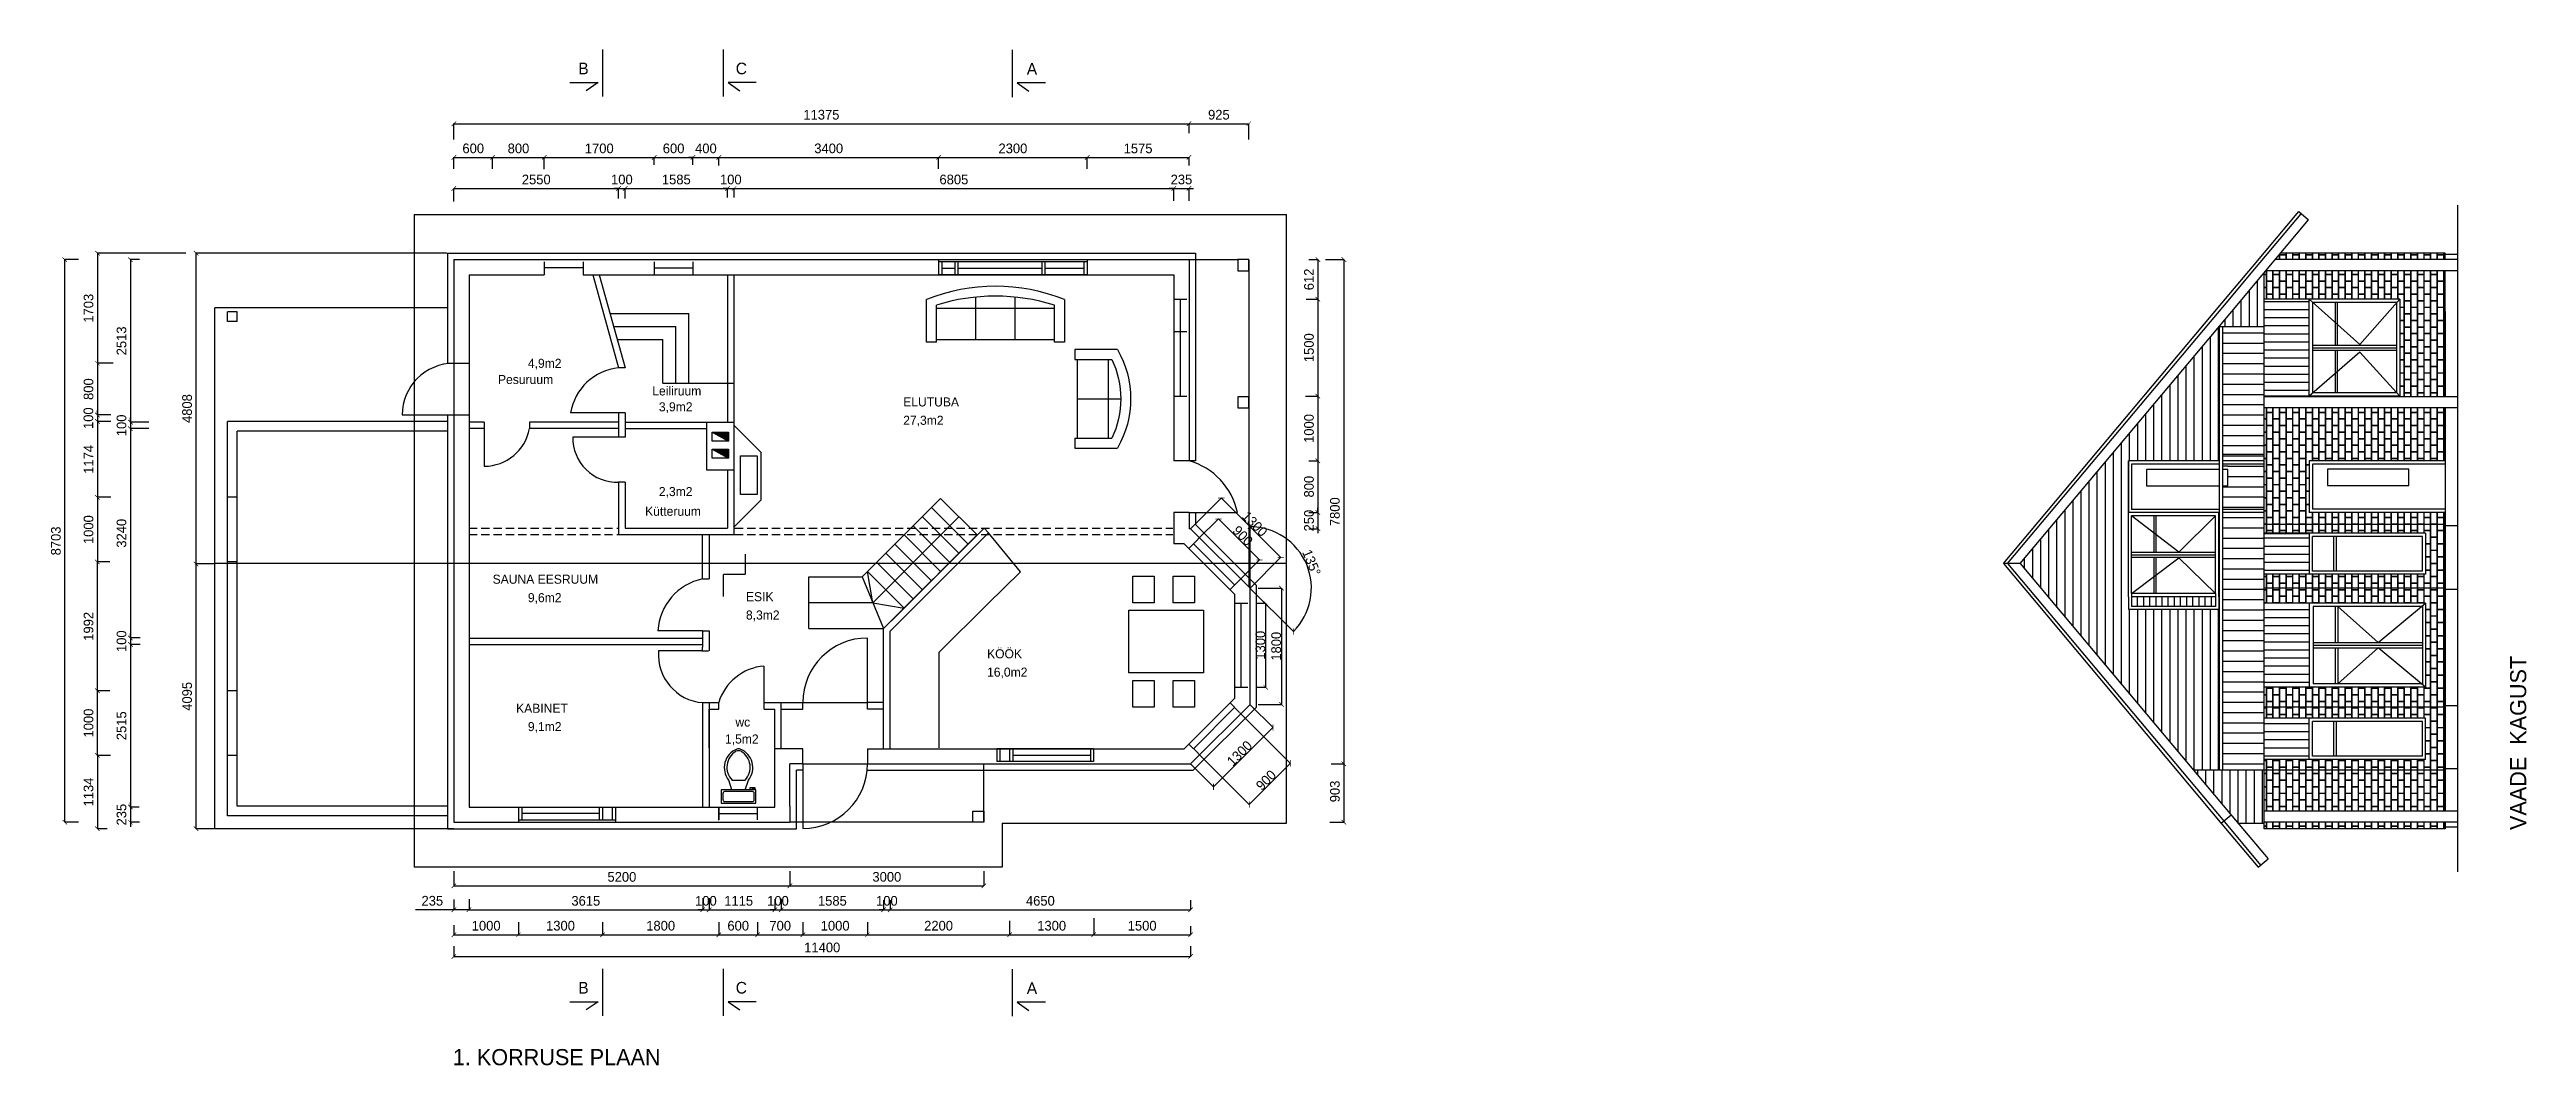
# Model space of a CAD drawing. Header units: millimetres. Extents: x -183747 to 314141, y 291435 to 411008.
# Drawn here: x -183747 to -145422, y 385616 to 401332 of the extents above; entities that cross this region are included whole.
import ezdxf

# ---------------------------------------------------------------- set-up
doc = ezdxf.new("R2010")
doc.units = ezdxf.units.MM
doc.linetypes.add('HIDDEN', pattern=[9.525, 6.35, -3.175])
for name, color, linetype in [('kivivooder', 254, 'Continuous'), ('kollane', 5, 'Continuous'), ('PIIR', 1, 'Continuous'), ('pun', 1, 'Continuous'), ('puuvooder', 31, 'Continuous'), ('TEKST', 7, 'Continuous'), ('teljed', 1, 'HIDDEN'), ('uks', 5, 'Continuous')]:
    doc.layers.add(name, color=color, linetype=linetype)
doc.dimstyles.new('ISO-25', dxfattribs={"dimtxt": 2.5, "dimasz": 2.5, "dimexe": 1.25, "dimexo": 0.625, "dimgap": 6.25, "dimtad": 1, "dimdec": 0, "dimtxsty": 'Standard', "dimcen": 2.5, "dimadec": 0, "dimazin": 0, "dimtfac": 1, "dimtdec": 0, "dimtmove": 0, "dimatfit": 3, "dimfxl": 0, "dimarcsym": 0})
pattern_1 = [(90, (263867.91, 434935.92), (-101.6, 101.6), [198.4375, -4.7625]), (90, (263863.15, 434834.32), (-101.6, 101.6), [198.4375, -4.7625]), (180, (263867.91, 434935.92), (-101.6, -101.6), [-106.3625, 96.8375]), (180, (263867.91, 434931.16), (-101.6, -101.6), [-106.3625, 96.8375])]

msp = doc.modelspace()

# ---------------------------------------------------------------- texts
at = {"layer": 'TEKST'}
msp.add_text('VAADE  KAGUST', height=250, rotation=90, dxfattribs=at).set_placement((-145425.33604, 389258.38999))
msp.add_text('1. KORRUSE PLAAN', height=250, dxfattribs=at).set_placement((-177506.6052, 385619.7262))
at = {"layer": 'uks'}
for s, height, p in [('B', 180, (-175565.57443, 400949.15551)), ('C', 180, (-173129.36619, 400949.15551)), ('A', 180, (-168626.34031, 400943.17857)), ('Pesuruum ', 140, (-176807.91317, 396157.71122)), ('4,9m2', 140, (-176345.39165, 396408.08309)), ('Leiliruum', 140, (-174421.13127, 395981.06181)), ('ELUTUBA', 140, (-170538.17804, 395810.81574)), ('3,9m2', 140, (-174318.64627, 395735.08429)), ('27,3m2', 140, (-170538.17804, 395526.93249)), ('2,3m2', 140, (-174318.64627, 394424.45322)), ('Kütteruum', 140, (-174531.73109, 394119.43394)), ('SAUNA EESRUUM', 140, (-176891.08419, 393068.2457)), ('9,6m2', 140, (-176345.39165, 392782.7643)), ('ESIK', 140, (-172971.17312, 392798.06319)), ('8,3m2', 140, (-172971.17312, 392514.17995)), ('KÖÖK', 140, (-169240.54368, 391914.6179)), ('16,0m2', 140, (-169240.54368, 391630.73466)), ('KABINET', 140, (-176527.60164, 391071.3046)), ('9,1m2', 140, (-176345.39165, 390788.58798)), ('wc', 140, (-173134.42789, 390858.29564)), ('1,5m2', 140, (-173295.2278, 390596.42418)), ('B', 180, (-175565.57443, 386728.11171)), ('C', 180, (-173129.36619, 386728.11171)), ('A', 180, (-168626.34031, 386722.13477))]:
    msp.add_text(s, height=height, dxfattribs=at).set_placement(p)

# ---------------------------------------------------------------- blocks, each defined once
blk = doc.blocks.new('_ArchTick')
at = {"color": 0, "linetype": 'ByBlock', "const_width": 0.15}
blk.add_lwpolyline([(-0.5, -0.5), (0.5, 0.5)], dxfattribs=at)
blk = doc.blocks.new('*D85')
at = {"layer": 'Defpoints', "color": 0}
for p in [(-181480, 398182), (-177591, 398182), (-181191, 393374)]:
    blk.add_point(p, dxfattribs=at)
at = {"layer": 'pun', "color": 0, "lineweight": -2}
for p, q in [((-177598, 398182), (-181482, 398182)), ((-181480, 393374), (-181480, 398182)), ((-181198, 393374), (-181482, 393374))]:
    blk.add_line(p, q, dxfattribs=at)
at = {"layer": 'pun', "color": 0, "lineweight": -2, "xscale": 70, "yscale": 70, "zscale": 70}
for p, rotation in [((-181480, 398182), 90), ((-181480, 393374), 270)]:
    blk.add_blockref('_ArchTick', p, dxfattribs=dict(at, rotation=rotation))
at = {"layer": 'pun', "color": 0, "insert": (-181618, 395778), "char_height": 150, "attachment_point": 5, "rotation": 90}
blk.add_mtext('4808', dxfattribs=at)
blk = doc.blocks.new('*D84')
at = {"layer": 'Defpoints', "color": 0}
for p in [(-181480, 393374), (-181191, 393374), (-181191, 389279)]:
    blk.add_point(p, dxfattribs=at)
at = {"layer": 'pun', "color": 0, "lineweight": -2}
for p, q in [((-181198, 393374), (-181482, 393374)), ((-181480, 389279), (-181480, 393374)), ((-181198, 389279), (-181482, 389279))]:
    blk.add_line(p, q, dxfattribs=at)
at = {"layer": 'pun', "color": 0, "lineweight": -2, "xscale": 70, "yscale": 70, "zscale": 70}
for p, rotation in [((-181480, 393374), 90), ((-181480, 389279), 270)]:
    blk.add_blockref('_ArchTick', p, dxfattribs=dict(at, rotation=rotation))
at = {"layer": 'pun', "color": 0, "insert": (-181618, 391326), "char_height": 150, "attachment_point": 5, "rotation": 90}
blk.add_mtext('4095', dxfattribs=at)
blk = doc.blocks.new('*D61')
at = {"layer": 'Defpoints', "color": 0}
for p in [(-177491, 398973), (-174941, 399183), (-174941, 399021)]:
    blk.add_point(p, dxfattribs=at)
at = {"layer": 'pun', "color": 0, "lineweight": -2}
for p, q in [((-177491, 398979), (-177491, 399184)), ((-177491, 399183), (-174941, 399183)), ((-174941, 399027), (-174941, 399184))]:
    blk.add_line(p, q, dxfattribs=at)
at = {"layer": 'pun', "color": 0, "lineweight": -2, "xscale": 70, "yscale": 70, "zscale": 70, "rotation": 180}
blk.add_blockref('_ArchTick', (-177491, 399183), dxfattribs=at)
at = {"layer": 'pun', "color": 0, "lineweight": -2, "xscale": 70, "yscale": 70, "zscale": 70}
blk.add_blockref('_ArchTick', (-174941, 399183), dxfattribs=at)
at = {"layer": 'pun', "color": 0, "insert": (-176216, 399321), "char_height": 150, "attachment_point": 5}
blk.add_mtext('2550', dxfattribs=at)
blk = doc.blocks.new('*D60')
at = {"layer": 'Defpoints', "color": 0}
for p in [(-176891, 399479), (-176091, 399664), (-176091, 399478)]:
    blk.add_point(p, dxfattribs=at)
at = {"layer": 'pun', "color": 0, "lineweight": -2}
for p, q in [((-176891, 399485), (-176891, 399666)), ((-176891, 399664), (-176091, 399664)), ((-176091, 399484), (-176091, 399666))]:
    blk.add_line(p, q, dxfattribs=at)
at = {"layer": 'pun', "color": 0, "lineweight": -2, "xscale": 70, "yscale": 70, "zscale": 70, "rotation": 180}
blk.add_blockref('_ArchTick', (-176891, 399664), dxfattribs=at)
at = {"layer": 'pun', "color": 0, "lineweight": -2, "xscale": 70, "yscale": 70, "zscale": 70}
blk.add_blockref('_ArchTick', (-176091, 399664), dxfattribs=at)
at = {"layer": 'pun', "color": 0, "insert": (-176491, 399802), "char_height": 150, "attachment_point": 5}
blk.add_mtext('800', dxfattribs=at)
blk = doc.blocks.new('*D59')
at = {"layer": 'Defpoints', "color": 0}
for p in [(-176091, 399478), (-174391, 399664), (-174391, 399541)]:
    blk.add_point(p, dxfattribs=at)
at = {"layer": 'pun', "color": 0, "lineweight": -2}
for p, q in [((-176091, 399484), (-176091, 399666)), ((-176091, 399664), (-174391, 399664)), ((-174391, 399548), (-174391, 399666))]:
    blk.add_line(p, q, dxfattribs=at)
at = {"layer": 'pun', "color": 0, "lineweight": -2, "xscale": 70, "yscale": 70, "zscale": 70, "rotation": 180}
blk.add_blockref('_ArchTick', (-176091, 399664), dxfattribs=at)
at = {"layer": 'pun', "color": 0, "lineweight": -2, "xscale": 70, "yscale": 70, "zscale": 70}
blk.add_blockref('_ArchTick', (-174391, 399664), dxfattribs=at)
at = {"layer": 'pun', "color": 0, "insert": (-175241, 399802), "char_height": 150, "attachment_point": 5}
blk.add_mtext('1700', dxfattribs=at)
blk = doc.blocks.new('*D58')
at = {"layer": 'Defpoints', "color": 0}
for p in [(-166116, 400185), (-177491, 399934), (-166116, 400029)]:
    blk.add_point(p, dxfattribs=at)
at = {"layer": 'pun', "color": 0, "lineweight": -2}
for p, q in [((-177491, 399940), (-177491, 400186)), ((-177491, 400185), (-166116, 400185)), ((-166116, 400036), (-166116, 400186))]:
    blk.add_line(p, q, dxfattribs=at)
at = {"layer": 'pun', "color": 0, "lineweight": -2, "xscale": 70, "yscale": 70, "zscale": 70, "rotation": 180}
blk.add_blockref('_ArchTick', (-177491, 400185), dxfattribs=at)
at = {"layer": 'pun', "color": 0, "lineweight": -2, "xscale": 70, "yscale": 70, "zscale": 70}
blk.add_blockref('_ArchTick', (-166116, 400185), dxfattribs=at)
at = {"layer": 'pun', "color": 0, "insert": (-171804, 400323), "char_height": 150, "attachment_point": 5}
blk.add_mtext('11375', dxfattribs=at)
blk = doc.blocks.new('*D57')
at = {"layer": 'Defpoints', "color": 0}
for p in [(-176491, 387841), (-175191, 387841), (-175191, 387639)]:
    blk.add_point(p, dxfattribs=at)
at = {"layer": 'pun', "color": 0, "lineweight": -2}
for p, q in [((-176491, 387835), (-176491, 387638)), ((-176491, 387639), (-175191, 387639)), ((-175191, 387835), (-175191, 387638))]:
    blk.add_line(p, q, dxfattribs=at)
at = {"layer": 'pun', "color": 0, "lineweight": -2, "xscale": 70, "yscale": 70, "zscale": 70, "rotation": 180}
blk.add_blockref('_ArchTick', (-176491, 387639), dxfattribs=at)
at = {"layer": 'pun', "color": 0, "lineweight": -2, "xscale": 70, "yscale": 70, "zscale": 70}
blk.add_blockref('_ArchTick', (-175191, 387639), dxfattribs=at)
at = {"layer": 'pun', "color": 0, "insert": (-175841, 387777), "char_height": 150, "attachment_point": 5}
blk.add_mtext('1300', dxfattribs=at)
blk = doc.blocks.new('*D56')
at = {"layer": 'Defpoints', "color": 0}
for p in [(-177491, 388630), (-172291, 388630), (-172291, 388394)]:
    blk.add_point(p, dxfattribs=at)
at = {"layer": 'pun', "color": 0, "lineweight": -2}
for p, q in [((-177491, 388623), (-177491, 388393)), ((-172291, 388623), (-172291, 388393)), ((-177491, 388394), (-172291, 388394))]:
    blk.add_line(p, q, dxfattribs=at)
at = {"layer": 'pun', "color": 0, "lineweight": -2, "xscale": 70, "yscale": 70, "zscale": 70, "rotation": 180}
blk.add_blockref('_ArchTick', (-177491, 388394), dxfattribs=at)
at = {"layer": 'pun', "color": 0, "lineweight": -2, "xscale": 70, "yscale": 70, "zscale": 70}
blk.add_blockref('_ArchTick', (-172291, 388394), dxfattribs=at)
at = {"layer": 'pun', "color": 0, "insert": (-174891, 388532), "char_height": 150, "attachment_point": 5}
blk.add_mtext('5200', dxfattribs=at)
blk = doc.blocks.new('*D55')
at = {"layer": 'Defpoints', "color": 0}
for p in [(-177256, 388197), (-173641, 388212), (-173641, 388024)]:
    blk.add_point(p, dxfattribs=at)
at = {"layer": 'pun', "color": 0, "lineweight": -2}
for p, q in [((-177256, 388190), (-177256, 388023)), ((-177256, 388024), (-173641, 388024)), ((-173641, 388205), (-173641, 388023))]:
    blk.add_line(p, q, dxfattribs=at)
at = {"layer": 'pun', "color": 0, "lineweight": -2, "xscale": 70, "yscale": 70, "zscale": 70, "rotation": 180}
blk.add_blockref('_ArchTick', (-177256, 388024), dxfattribs=at)
at = {"layer": 'pun', "color": 0, "lineweight": -2, "xscale": 70, "yscale": 70, "zscale": 70}
blk.add_blockref('_ArchTick', (-173641, 388024), dxfattribs=at)
at = {"layer": 'pun', "color": 0, "insert": (-175449, 388162), "char_height": 150, "attachment_point": 5}
blk.add_mtext('3615', dxfattribs=at)
blk = doc.blocks.new('*D54')
at = {"layer": 'Defpoints', "color": 0}
for p in [(-177491, 387467), (-166091, 387466), (-166091, 387303)]:
    blk.add_point(p, dxfattribs=at)
at = {"layer": 'pun', "color": 0, "lineweight": -2}
for p, q in [((-177491, 387461), (-177491, 387302)), ((-177491, 387303), (-166091, 387303)), ((-166091, 387460), (-166091, 387302))]:
    blk.add_line(p, q, dxfattribs=at)
at = {"layer": 'pun', "color": 0, "lineweight": -2, "xscale": 70, "yscale": 70, "zscale": 70, "rotation": 180}
blk.add_blockref('_ArchTick', (-177491, 387303), dxfattribs=at)
at = {"layer": 'pun', "color": 0, "lineweight": -2, "xscale": 70, "yscale": 70, "zscale": 70}
blk.add_blockref('_ArchTick', (-166091, 387303), dxfattribs=at)
at = {"layer": 'pun', "color": 0, "insert": (-171791, 387441), "char_height": 150, "attachment_point": 5}
blk.add_mtext('11400', dxfattribs=at)
blk = doc.blocks.new('*D53')
at = {"layer": 'Defpoints', "color": 0}
for p in [(-183511, 398082), (-183292, 398082), (-183292, 389379)]:
    blk.add_point(p, dxfattribs=at)
at = {"layer": 'pun', "color": 0, "lineweight": -2}
for p, q in [((-183298, 398082), (-183512, 398082)), ((-183511, 389379), (-183511, 398082)), ((-183298, 389379), (-183512, 389379))]:
    blk.add_line(p, q, dxfattribs=at)
at = {"layer": 'pun', "color": 0, "lineweight": -2, "xscale": 70, "yscale": 70, "zscale": 70}
for p, rotation in [((-183511, 398082), 90), ((-183511, 389379), 270)]:
    blk.add_blockref('_ArchTick', p, dxfattribs=dict(at, rotation=rotation))
at = {"layer": 'pun', "color": 0, "insert": (-183648, 393730), "char_height": 150, "attachment_point": 5, "rotation": 90}
blk.add_mtext('8703', dxfattribs=at)
blk = doc.blocks.new('*D52')
at = {"layer": 'Defpoints', "color": 0}
for p in [(-182793, 394405), (-183006, 393405), (-182812, 393405)]:
    blk.add_point(p, dxfattribs=at)
at = {"layer": 'pun', "color": 0, "lineweight": -2}
for p, q in [((-182799, 394405), (-183007, 394405)), ((-183006, 394405), (-183006, 393405)), ((-182818, 393405), (-183007, 393405))]:
    blk.add_line(p, q, dxfattribs=at)
at = {"layer": 'pun', "color": 0, "lineweight": -2, "xscale": 70, "yscale": 70, "zscale": 70}
for p, rotation in [((-183006, 394405), 90), ((-183006, 393405), 270)]:
    blk.add_blockref('_ArchTick', p, dxfattribs=dict(at, rotation=rotation))
at = {"layer": 'pun', "color": 0, "insert": (-183143, 393905), "char_height": 150, "attachment_point": 5, "rotation": 90}
blk.add_mtext('1000', dxfattribs=at)
blk = doc.blocks.new('*D51')
at = {"layer": 'Defpoints', "color": 0}
for p in [(-182348, 398082), (-182496, 395568), (-182207, 395568)]:
    blk.add_point(p, dxfattribs=at)
at = {"layer": 'pun', "color": 0, "lineweight": -2}
for p, q in [((-182354, 398082), (-182497, 398082)), ((-182496, 398082), (-182496, 395568)), ((-182213, 395568), (-182497, 395568))]:
    blk.add_line(p, q, dxfattribs=at)
at = {"layer": 'pun', "color": 0, "lineweight": -2, "xscale": 70, "yscale": 70, "zscale": 70}
for p, rotation in [((-182496, 398082), 90), ((-182496, 395568), 270)]:
    blk.add_blockref('_ArchTick', p, dxfattribs=dict(at, rotation=rotation))
at = {"layer": 'pun', "color": 0, "insert": (-182633, 396825), "char_height": 150, "attachment_point": 5, "rotation": 90}
blk.add_mtext('2513', dxfattribs=at)
blk = doc.blocks.new('*D50')
at = {"layer": 'Defpoints', "color": 0}
for p in [(-182338, 392129), (-182496, 389614), (-182353, 389614)]:
    blk.add_point(p, dxfattribs=at)
at = {"layer": 'pun', "color": 0, "lineweight": -2}
for p, q in [((-182344, 392129), (-182497, 392129)), ((-182496, 392129), (-182496, 389614)), ((-182359, 389614), (-182497, 389614))]:
    blk.add_line(p, q, dxfattribs=at)
at = {"layer": 'pun', "color": 0, "lineweight": -2, "xscale": 70, "yscale": 70, "zscale": 70}
for p, rotation in [((-182496, 392129), 90), ((-182496, 389614), 270)]:
    blk.add_blockref('_ArchTick', p, dxfattribs=dict(at, rotation=rotation))
at = {"layer": 'pun', "color": 0, "insert": (-182633, 390871), "char_height": 150, "attachment_point": 5, "rotation": 90}
blk.add_mtext('2515', dxfattribs=at)
blk = doc.blocks.new('*D49')
at = {"layer": 'Defpoints', "color": 0}
for p in [(-182799, 390413), (-183006, 389279), (-182847, 389279)]:
    blk.add_point(p, dxfattribs=at)
at = {"layer": 'pun', "color": 0, "lineweight": -2}
for p, q in [((-182805, 390413), (-183007, 390413)), ((-183006, 390413), (-183006, 389279)), ((-182853, 389279), (-183007, 389279))]:
    blk.add_line(p, q, dxfattribs=at)
at = {"layer": 'pun', "color": 0, "lineweight": -2, "xscale": 70, "yscale": 70, "zscale": 70}
for p, rotation in [((-183006, 390413), 90), ((-183006, 389279), 270)]:
    blk.add_blockref('_ArchTick', p, dxfattribs=dict(at, rotation=rotation))
at = {"layer": 'pun', "color": 0, "insert": (-183143, 389846), "char_height": 150, "attachment_point": 5, "rotation": 90}
blk.add_mtext('1134', dxfattribs=at)
blk = doc.blocks.new('*D48')
at = {"layer": 'Defpoints', "color": 0}
for p in [(-177491, 387791), (-176491, 387791), (-176491, 387639)]:
    blk.add_point(p, dxfattribs=at)
at = {"layer": 'pun', "color": 0, "lineweight": -2}
for p, q in [((-177491, 387785), (-177491, 387638)), ((-177491, 387639), (-176491, 387639)), ((-176491, 387785), (-176491, 387638))]:
    blk.add_line(p, q, dxfattribs=at)
at = {"layer": 'pun', "color": 0, "lineweight": -2, "xscale": 70, "yscale": 70, "zscale": 70, "rotation": 180}
blk.add_blockref('_ArchTick', (-177491, 387639), dxfattribs=at)
at = {"layer": 'pun', "color": 0, "lineweight": -2, "xscale": 70, "yscale": 70, "zscale": 70}
blk.add_blockref('_ArchTick', (-176491, 387639), dxfattribs=at)
at = {"layer": 'pun', "color": 0, "insert": (-176991, 387777), "char_height": 150, "attachment_point": 5}
blk.add_mtext('1000', dxfattribs=at)
blk = doc.blocks.new('*D47')
at = {"layer": 'Defpoints', "color": 0}
for p in [(-177491, 388191), (-177256, 388197), (-177256, 388026)]:
    blk.add_point(p, dxfattribs=at)
at = {"layer": 'pun', "color": 0, "lineweight": -2}
for p, q in [((-177491, 388026), (-178086, 388026)), ((-177491, 388185), (-177491, 388025)), ((-177256, 388026), (-177491, 388026)), ((-177256, 388190), (-177256, 388025))]:
    blk.add_line(p, q, dxfattribs=at)
at = {"layer": 'pun', "color": 0, "lineweight": -2, "xscale": 70, "yscale": 70, "zscale": 70, "rotation": 180}
blk.add_blockref('_ArchTick', (-177491, 388026), dxfattribs=at)
at = {"layer": 'pun', "color": 0, "lineweight": -2, "xscale": 70, "yscale": 70, "zscale": 70}
blk.add_blockref('_ArchTick', (-177256, 388026), dxfattribs=at)
at = {"layer": 'pun', "color": 0, "insert": (-177824, 388163), "char_height": 150, "attachment_point": 5}
blk.add_mtext('235', dxfattribs=at)
blk = doc.blocks.new('*D46')
at = {"layer": 'Defpoints', "color": 0}
for p in [(-182353, 389614), (-182496, 389379), (-182348, 389379)]:
    blk.add_point(p, dxfattribs=at)
at = {"layer": 'pun', "color": 0, "lineweight": -2}
for p, q in [((-182359, 389614), (-182497, 389614)), ((-182496, 389614), (-182496, 389684)), ((-182496, 389614), (-182496, 389379)), ((-182354, 389379), (-182497, 389379)), ((-182496, 389379), (-182496, 389309))]:
    blk.add_line(p, q, dxfattribs=at)
at = {"layer": 'pun', "color": 0, "lineweight": -2, "xscale": 70, "yscale": 70, "zscale": 70}
for p, rotation in [((-182496, 389614), 270), ((-182496, 389379), 90)]:
    blk.add_blockref('_ArchTick', p, dxfattribs=dict(at, rotation=rotation))
at = {"layer": 'pun', "color": 0, "insert": (-182633, 389496), "char_height": 150, "attachment_point": 5, "rotation": 90}
blk.add_mtext('235', dxfattribs=at)
blk = doc.blocks.new('*D45')
at = {"layer": 'Defpoints', "color": 0}
for p in [(-182207, 395568), (-182496, 395468), (-182207, 395468)]:
    blk.add_point(p, dxfattribs=at)
at = {"layer": 'pun', "color": 0, "lineweight": -2}
for p, q in [((-182213, 395568), (-182497, 395568)), ((-182496, 395568), (-182496, 395638)), ((-182496, 395568), (-182496, 395468)), ((-182213, 395468), (-182497, 395468)), ((-182496, 395468), (-182496, 395398))]:
    blk.add_line(p, q, dxfattribs=at)
at = {"layer": 'pun', "color": 0, "lineweight": -2, "xscale": 70, "yscale": 70, "zscale": 70}
for p, rotation in [((-182496, 395568), 270), ((-182496, 395468), 90)]:
    blk.add_blockref('_ArchTick', p, dxfattribs=dict(at, rotation=rotation))
at = {"layer": 'pun', "color": 0, "insert": (-182633, 395518), "char_height": 150, "attachment_point": 5, "rotation": 90}
blk.add_mtext('100', dxfattribs=at)
blk = doc.blocks.new('*D44')
at = {"layer": 'Defpoints', "color": 0}
for p in [(-182496, 392129), (-182338, 392229), (-182338, 392129)]:
    blk.add_point(p, dxfattribs=at)
at = {"layer": 'pun', "color": 0, "lineweight": -2}
for p, q in [((-182344, 392229), (-182497, 392229)), ((-182344, 392129), (-182497, 392129)), ((-182496, 392229), (-182496, 392299)), ((-182496, 392229), (-182496, 392129)), ((-182496, 392129), (-182496, 392059))]:
    blk.add_line(p, q, dxfattribs=at)
at = {"layer": 'pun', "color": 0, "lineweight": -2, "xscale": 70, "yscale": 70, "zscale": 70}
for p, rotation in [((-182496, 392229), 270), ((-182496, 392129), 90)]:
    blk.add_blockref('_ArchTick', p, dxfattribs=dict(at, rotation=rotation))
at = {"layer": 'pun', "color": 0, "insert": (-182633, 392179), "char_height": 150, "attachment_point": 5, "rotation": 90}
blk.add_mtext('100', dxfattribs=at)
blk = doc.blocks.new('*D43')
at = {"layer": 'Defpoints', "color": 0}
for p in [(-182207, 395468), (-182496, 392229), (-182338, 392229)]:
    blk.add_point(p, dxfattribs=at)
at = {"layer": 'pun', "color": 0, "lineweight": -2}
for p, q in [((-182213, 395468), (-182497, 395468)), ((-182496, 395468), (-182496, 392229)), ((-182344, 392229), (-182497, 392229))]:
    blk.add_line(p, q, dxfattribs=at)
at = {"layer": 'pun', "color": 0, "lineweight": -2, "xscale": 70, "yscale": 70, "zscale": 70}
for p, rotation in [((-182496, 395468), 90), ((-182496, 392229), 270)]:
    blk.add_blockref('_ArchTick', p, dxfattribs=dict(at, rotation=rotation))
at = {"layer": 'pun', "color": 0, "insert": (-182633, 393849), "char_height": 150, "attachment_point": 5, "rotation": 90}
blk.add_mtext('3240', dxfattribs=at)
blk = doc.blocks.new('*D42')
at = {"layer": 'Defpoints', "color": 0}
for p in [(-177491, 399479), (-176891, 399664), (-176891, 399479)]:
    blk.add_point(p, dxfattribs=at)
at = {"layer": 'pun', "color": 0, "lineweight": -2}
for p, q in [((-177491, 399486), (-177491, 399666)), ((-177491, 399664), (-176891, 399664)), ((-176891, 399485), (-176891, 399666))]:
    blk.add_line(p, q, dxfattribs=at)
at = {"layer": 'pun', "color": 0, "lineweight": -2, "xscale": 70, "yscale": 70, "zscale": 70, "rotation": 180}
blk.add_blockref('_ArchTick', (-177491, 399664), dxfattribs=at)
at = {"layer": 'pun', "color": 0, "lineweight": -2, "xscale": 70, "yscale": 70, "zscale": 70}
blk.add_blockref('_ArchTick', (-176891, 399664), dxfattribs=at)
at = {"layer": 'pun', "color": 0, "insert": (-177191, 399802), "char_height": 150, "attachment_point": 5}
blk.add_mtext('600', dxfattribs=at)
blk = doc.blocks.new('*D41')
at = {"layer": 'Defpoints', "color": 0}
for p in [(-181634, 398182), (-183006, 396479), (-182761, 396479)]:
    blk.add_point(p, dxfattribs=at)
at = {"layer": 'pun', "color": 0, "lineweight": -2}
for p, q in [((-181640, 398182), (-183007, 398182)), ((-183006, 398182), (-183006, 396479)), ((-182767, 396479), (-183007, 396479))]:
    blk.add_line(p, q, dxfattribs=at)
at = {"layer": 'pun', "color": 0, "lineweight": -2, "xscale": 70, "yscale": 70, "zscale": 70}
for p, rotation in [((-183006, 398182), 90), ((-183006, 396479), 270)]:
    blk.add_blockref('_ArchTick', p, dxfattribs=dict(at, rotation=rotation))
at = {"layer": 'pun', "color": 0, "insert": (-183143, 397330), "char_height": 150, "attachment_point": 5, "rotation": 90}
blk.add_mtext('1703', dxfattribs=at)
blk = doc.blocks.new('*D40')
at = {"layer": 'Defpoints', "color": 0}
for p in [(-182755, 396479), (-183006, 395679), (-182793, 395679)]:
    blk.add_point(p, dxfattribs=at)
at = {"layer": 'pun', "color": 0, "lineweight": -2}
for p, q in [((-182761, 396479), (-183007, 396479)), ((-183006, 396479), (-183006, 395679)), ((-182799, 395679), (-183007, 395679))]:
    blk.add_line(p, q, dxfattribs=at)
at = {"layer": 'pun', "color": 0, "lineweight": -2, "xscale": 70, "yscale": 70, "zscale": 70}
for p, rotation in [((-183006, 396479), 90), ((-183006, 395679), 270)]:
    blk.add_blockref('_ArchTick', p, dxfattribs=dict(at, rotation=rotation))
at = {"layer": 'pun', "color": 0, "insert": (-183143, 396079), "char_height": 150, "attachment_point": 5, "rotation": 90}
blk.add_mtext('800', dxfattribs=at)
blk = doc.blocks.new('*D38')
at = {"layer": 'Defpoints', "color": 0}
for p in [(-172426, 388195), (-170841, 388179), (-170841, 388024)]:
    blk.add_point(p, dxfattribs=at)
at = {"layer": 'pun', "color": 0, "lineweight": -2}
for p, q in [((-172426, 388189), (-172426, 388023)), ((-172426, 388024), (-170841, 388024)), ((-170841, 388172), (-170841, 388023))]:
    blk.add_line(p, q, dxfattribs=at)
at = {"layer": 'pun', "color": 0, "lineweight": -2, "xscale": 70, "yscale": 70, "zscale": 70, "rotation": 180}
blk.add_blockref('_ArchTick', (-172426, 388024), dxfattribs=at)
at = {"layer": 'pun', "color": 0, "lineweight": -2, "xscale": 70, "yscale": 70, "zscale": 70}
blk.add_blockref('_ArchTick', (-170841, 388024), dxfattribs=at)
at = {"layer": 'pun', "color": 0, "insert": (-171634, 388162), "char_height": 150, "attachment_point": 5}
blk.add_mtext('1585', dxfattribs=at)
blk = doc.blocks.new('*D37')
at = {"layer": 'Defpoints', "color": 0}
for p in [(-173391, 387841), (-172791, 387841), (-172791, 387639)]:
    blk.add_point(p, dxfattribs=at)
at = {"layer": 'pun', "color": 0, "lineweight": -2}
for p, q in [((-173391, 387835), (-173391, 387638)), ((-173391, 387639), (-172791, 387639)), ((-172791, 387835), (-172791, 387638))]:
    blk.add_line(p, q, dxfattribs=at)
at = {"layer": 'pun', "color": 0, "lineweight": -2, "xscale": 70, "yscale": 70, "zscale": 70, "rotation": 180}
blk.add_blockref('_ArchTick', (-173391, 387639), dxfattribs=at)
at = {"layer": 'pun', "color": 0, "lineweight": -2, "xscale": 70, "yscale": 70, "zscale": 70}
blk.add_blockref('_ArchTick', (-172791, 387639), dxfattribs=at)
at = {"layer": 'pun', "color": 0, "insert": (-173091, 387777), "char_height": 150, "attachment_point": 5}
blk.add_mtext('600', dxfattribs=at)
blk = doc.blocks.new('*D36')
at = {"layer": 'Defpoints', "color": 0}
for p in [(-173641, 388212), (-172526, 388197), (-172526, 388024)]:
    blk.add_point(p, dxfattribs=at)
at = {"layer": 'pun', "color": 0, "lineweight": -2}
for p, q in [((-173641, 388205), (-173641, 388023)), ((-173641, 388024), (-172526, 388024)), ((-172526, 388190), (-172526, 388023))]:
    blk.add_line(p, q, dxfattribs=at)
at = {"layer": 'pun', "color": 0, "lineweight": -2, "xscale": 70, "yscale": 70, "zscale": 70, "rotation": 180}
blk.add_blockref('_ArchTick', (-173641, 388024), dxfattribs=at)
at = {"layer": 'pun', "color": 0, "lineweight": -2, "xscale": 70, "yscale": 70, "zscale": 70}
blk.add_blockref('_ArchTick', (-172526, 388024), dxfattribs=at)
at = {"layer": 'pun', "color": 0, "insert": (-173084, 388162), "char_height": 150, "attachment_point": 5}
blk.add_mtext('1115', dxfattribs=at)
blk = doc.blocks.new('*D35')
at = {"layer": 'Defpoints', "color": 0}
for p in [(-172791, 387841), (-172091, 387839), (-172091, 387639)]:
    blk.add_point(p, dxfattribs=at)
at = {"layer": 'pun', "color": 0, "lineweight": -2}
for p, q in [((-172791, 387835), (-172791, 387638)), ((-172791, 387639), (-172091, 387639)), ((-172091, 387833), (-172091, 387638))]:
    blk.add_line(p, q, dxfattribs=at)
at = {"layer": 'pun', "color": 0, "lineweight": -2, "xscale": 70, "yscale": 70, "zscale": 70, "rotation": 180}
blk.add_blockref('_ArchTick', (-172791, 387639), dxfattribs=at)
at = {"layer": 'pun', "color": 0, "lineweight": -2, "xscale": 70, "yscale": 70, "zscale": 70}
blk.add_blockref('_ArchTick', (-172091, 387639), dxfattribs=at)
at = {"layer": 'pun', "color": 0, "insert": (-172441, 387777), "char_height": 150, "attachment_point": 5}
blk.add_mtext('700', dxfattribs=at)
blk = doc.blocks.new('*D34')
at = {"layer": 'Defpoints', "color": 0}
for p in [(-172526, 388197), (-172426, 388201), (-172426, 388024)]:
    blk.add_point(p, dxfattribs=at)
at = {"layer": 'pun', "color": 0, "lineweight": -2}
for p, q in [((-172526, 388024), (-172596, 388024)), ((-172526, 388190), (-172526, 388023)), ((-172526, 388024), (-172426, 388024)), ((-172426, 388195), (-172426, 388023)), ((-172426, 388024), (-172356, 388024))]:
    blk.add_line(p, q, dxfattribs=at)
at = {"layer": 'pun', "color": 0, "lineweight": -2, "xscale": 70, "yscale": 70, "zscale": 70}
blk.add_blockref('_ArchTick', (-172526, 388024), dxfattribs=at)
at = {"layer": 'pun', "color": 0, "lineweight": -2, "xscale": 70, "yscale": 70, "zscale": 70, "rotation": 180}
blk.add_blockref('_ArchTick', (-172426, 388024), dxfattribs=at)
at = {"layer": 'pun', "color": 0, "insert": (-172476, 388162), "char_height": 150, "attachment_point": 5}
blk.add_mtext('100', dxfattribs=at)
blk = doc.blocks.new('Toilet - top')
for p, q in [((-10, -8.5), (-8, -8.5)), ((-10, -9.5), (-10, -8.5)), ((-7, -9.5), (-10, -9.5)), ((-8, -8.5), (-8, -8)), ((-7, -8), (-7, -9.5)), ((-4, -8), (-6, -14)), ((4, -14), (-4, -14)), ((4, -8), (6, -14)), ((9.5, -6), (9.5, -2))]:
    blk.add_line(p, q)
blk.add_lwpolyline([(10.5, -8), (10.5, 0), (-10.5, 0), (-10.5, -8)], close=True)
for points in [[(-9.5, -2), (-9.5, -6)], [(8.5, -1), (-8.5, -1)], [(-8.5, -7), (8.5, -7)]]:
    blk.add_lwpolyline(points)
for centre, radius, start, end in [((-8.6, -1.9), 0.884, 81.8699, 188.1301), ((-8.6, -6.1), 0.884, 171.8699, 278.1301), ((3.5, -21.6), 12.2, 141.4691, 247.9714), ((4.2, -21.8), 11.3, 136.3677, 238.9468), ((-3.5, -21.6), 12.2, 292.0284, 38.5307), ((-4.2, -21.8), 11.3, 301.053, 43.6321), ((8.6, -1.9), 0.884, 351.8699, 98.1301), ((8.6, -6.1), 0.884, 261.8699, 8.1301), ((0, -27.9), 4, 245.7318, 294.2682), ((0, -29), 4, 254.8605, 285.1395)]:
    blk.add_arc(centre, radius, start, end)
blk = doc.blocks.new('*D33')
at = {"layer": 'Defpoints', "color": 0}
for p in [(-173641, 388212), (-173541, 388212), (-173541, 388024)]:
    blk.add_point(p, dxfattribs=at)
at = {"layer": 'pun', "color": 0, "lineweight": -2}
for p, q in [((-173641, 388024), (-173711, 388024)), ((-173641, 388205), (-173641, 388023)), ((-173641, 388024), (-173541, 388024)), ((-173541, 388205), (-173541, 388023)), ((-173541, 388024), (-173471, 388024))]:
    blk.add_line(p, q, dxfattribs=at)
at = {"layer": 'pun', "color": 0, "lineweight": -2, "xscale": 70, "yscale": 70, "zscale": 70}
blk.add_blockref('_ArchTick', (-173641, 388024), dxfattribs=at)
at = {"layer": 'pun', "color": 0, "lineweight": -2, "xscale": 70, "yscale": 70, "zscale": 70, "rotation": 180}
blk.add_blockref('_ArchTick', (-173541, 388024), dxfattribs=at)
at = {"layer": 'pun', "color": 0, "insert": (-173591, 388162), "char_height": 150, "attachment_point": 5}
blk.add_mtext('100', dxfattribs=at)
blk = doc.blocks.new('*D32')
at = {"layer": 'Defpoints', "color": 0}
for p in [(-175191, 387841), (-173391, 387841), (-173391, 387639)]:
    blk.add_point(p, dxfattribs=at)
at = {"layer": 'pun', "color": 0, "lineweight": -2}
for p, q in [((-175191, 387835), (-175191, 387638)), ((-175191, 387639), (-173391, 387639)), ((-173391, 387835), (-173391, 387638))]:
    blk.add_line(p, q, dxfattribs=at)
at = {"layer": 'pun', "color": 0, "lineweight": -2, "xscale": 70, "yscale": 70, "zscale": 70, "rotation": 180}
blk.add_blockref('_ArchTick', (-175191, 387639), dxfattribs=at)
at = {"layer": 'pun', "color": 0, "lineweight": -2, "xscale": 70, "yscale": 70, "zscale": 70}
blk.add_blockref('_ArchTick', (-173391, 387639), dxfattribs=at)
at = {"layer": 'pun', "color": 0, "insert": (-174291, 387777), "char_height": 150, "attachment_point": 5}
blk.add_mtext('1800', dxfattribs=at)
blk = doc.blocks.new('*D31')
at = {"layer": 'Defpoints', "color": 0}
for p in [(-173156, 399036), (-166351, 399183), (-166351, 398985)]:
    blk.add_point(p, dxfattribs=at)
at = {"layer": 'pun', "color": 0, "lineweight": -2}
for p, q in [((-173156, 399042), (-173156, 399184)), ((-173156, 399183), (-166351, 399183)), ((-166351, 398991), (-166351, 399184))]:
    blk.add_line(p, q, dxfattribs=at)
at = {"layer": 'pun', "color": 0, "lineweight": -2, "xscale": 70, "yscale": 70, "zscale": 70, "rotation": 180}
blk.add_blockref('_ArchTick', (-173156, 399183), dxfattribs=at)
at = {"layer": 'pun', "color": 0, "lineweight": -2, "xscale": 70, "yscale": 70, "zscale": 70}
blk.add_blockref('_ArchTick', (-166351, 399183), dxfattribs=at)
at = {"layer": 'pun', "color": 0, "insert": (-169754, 399321), "char_height": 150, "attachment_point": 5}
blk.add_mtext('6805', dxfattribs=at)
blk = doc.blocks.new('*D30')
at = {"layer": 'Defpoints', "color": 0}
for p in [(-174391, 399541), (-173791, 399664), (-173791, 399541)]:
    blk.add_point(p, dxfattribs=at)
at = {"layer": 'pun', "color": 0, "lineweight": -2}
for p, q in [((-174391, 399548), (-174391, 399666)), ((-174391, 399664), (-173791, 399664)), ((-173791, 399548), (-173791, 399666))]:
    blk.add_line(p, q, dxfattribs=at)
at = {"layer": 'pun', "color": 0, "lineweight": -2, "xscale": 70, "yscale": 70, "zscale": 70, "rotation": 180}
blk.add_blockref('_ArchTick', (-174391, 399664), dxfattribs=at)
at = {"layer": 'pun', "color": 0, "lineweight": -2, "xscale": 70, "yscale": 70, "zscale": 70}
blk.add_blockref('_ArchTick', (-173791, 399664), dxfattribs=at)
at = {"layer": 'pun', "color": 0, "insert": (-174091, 399802), "char_height": 150, "attachment_point": 5}
blk.add_mtext('600', dxfattribs=at)
blk = doc.blocks.new('*D29')
at = {"layer": 'Defpoints', "color": 0}
for p in [(-173791, 399541), (-173391, 399664), (-173391, 399530)]:
    blk.add_point(p, dxfattribs=at)
at = {"layer": 'pun', "color": 0, "lineweight": -2}
for p, q in [((-173791, 399664), (-173861, 399664)), ((-173791, 399548), (-173791, 399666)), ((-173791, 399664), (-173391, 399664)), ((-173391, 399537), (-173391, 399666)), ((-173391, 399664), (-173321, 399664))]:
    blk.add_line(p, q, dxfattribs=at)
at = {"layer": 'pun', "color": 0, "lineweight": -2, "xscale": 70, "yscale": 70, "zscale": 70}
blk.add_blockref('_ArchTick', (-173791, 399664), dxfattribs=at)
at = {"layer": 'pun', "color": 0, "lineweight": -2, "xscale": 70, "yscale": 70, "zscale": 70, "rotation": 180}
blk.add_blockref('_ArchTick', (-173391, 399664), dxfattribs=at)
at = {"layer": 'pun', "color": 0, "insert": (-173591, 399802), "char_height": 150, "attachment_point": 5}
blk.add_mtext('400', dxfattribs=at)
blk = doc.blocks.new('*D28')
at = {"layer": 'Defpoints', "color": 0}
for p in [(-173391, 399530), (-169991, 399664), (-169991, 399480)]:
    blk.add_point(p, dxfattribs=at)
at = {"layer": 'pun', "color": 0, "lineweight": -2}
for p, q in [((-173391, 399537), (-173391, 399666)), ((-173391, 399664), (-169991, 399664)), ((-169991, 399487), (-169991, 399666))]:
    blk.add_line(p, q, dxfattribs=at)
at = {"layer": 'pun', "color": 0, "lineweight": -2, "xscale": 70, "yscale": 70, "zscale": 70, "rotation": 180}
blk.add_blockref('_ArchTick', (-173391, 399664), dxfattribs=at)
at = {"layer": 'pun', "color": 0, "lineweight": -2, "xscale": 70, "yscale": 70, "zscale": 70}
blk.add_blockref('_ArchTick', (-169991, 399664), dxfattribs=at)
at = {"layer": 'pun', "color": 0, "insert": (-171691, 399802), "char_height": 150, "attachment_point": 5}
blk.add_mtext('3400', dxfattribs=at)
blk = doc.blocks.new('*D27')
at = {"layer": 'Defpoints', "color": 0}
for p in [(-174941, 399021), (-174841, 399183), (-174841, 399021)]:
    blk.add_point(p, dxfattribs=at)
at = {"layer": 'pun', "color": 0, "lineweight": -2}
for p, q in [((-174941, 399183), (-175011, 399183)), ((-174941, 399027), (-174941, 399184)), ((-174941, 399183), (-174841, 399183)), ((-174841, 399027), (-174841, 399184)), ((-174841, 399183), (-174771, 399183))]:
    blk.add_line(p, q, dxfattribs=at)
at = {"layer": 'pun', "color": 0, "lineweight": -2, "xscale": 70, "yscale": 70, "zscale": 70}
blk.add_blockref('_ArchTick', (-174941, 399183), dxfattribs=at)
at = {"layer": 'pun', "color": 0, "lineweight": -2, "xscale": 70, "yscale": 70, "zscale": 70, "rotation": 180}
blk.add_blockref('_ArchTick', (-174841, 399183), dxfattribs=at)
at = {"layer": 'pun', "color": 0, "insert": (-174891, 399321), "char_height": 150, "attachment_point": 5}
blk.add_mtext('100', dxfattribs=at)
blk = doc.blocks.new('*D26')
at = {"layer": 'Defpoints', "color": 0}
for p in [(-173256, 399036), (-173156, 399183), (-173156, 399036)]:
    blk.add_point(p, dxfattribs=at)
at = {"layer": 'pun', "color": 0, "lineweight": -2}
for p, q in [((-173256, 399183), (-173326, 399183)), ((-173256, 399042), (-173256, 399184)), ((-173256, 399183), (-173156, 399183)), ((-173156, 399042), (-173156, 399184)), ((-173156, 399183), (-173086, 399183))]:
    blk.add_line(p, q, dxfattribs=at)
at = {"layer": 'pun', "color": 0, "lineweight": -2, "xscale": 70, "yscale": 70, "zscale": 70}
blk.add_blockref('_ArchTick', (-173256, 399183), dxfattribs=at)
at = {"layer": 'pun', "color": 0, "lineweight": -2, "xscale": 70, "yscale": 70, "zscale": 70, "rotation": 180}
blk.add_blockref('_ArchTick', (-173156, 399183), dxfattribs=at)
at = {"layer": 'pun', "color": 0, "insert": (-173206, 399321), "char_height": 150, "attachment_point": 5}
blk.add_mtext('100', dxfattribs=at)
blk = doc.blocks.new('*D25')
at = {"layer": 'Defpoints', "color": 0}
for p in [(-174841, 399021), (-173256, 399183), (-173256, 399036)]:
    blk.add_point(p, dxfattribs=at)
at = {"layer": 'pun', "color": 0, "lineweight": -2}
for p, q in [((-174841, 399027), (-174841, 399184)), ((-174841, 399183), (-173256, 399183)), ((-173256, 399043), (-173256, 399184))]:
    blk.add_line(p, q, dxfattribs=at)
at = {"layer": 'pun', "color": 0, "lineweight": -2, "xscale": 70, "yscale": 70, "zscale": 70, "rotation": 180}
blk.add_blockref('_ArchTick', (-174841, 399183), dxfattribs=at)
at = {"layer": 'pun', "color": 0, "lineweight": -2, "xscale": 70, "yscale": 70, "zscale": 70}
blk.add_blockref('_ArchTick', (-173256, 399183), dxfattribs=at)
at = {"layer": 'pun', "color": 0, "insert": (-174049, 399321), "char_height": 150, "attachment_point": 5}
blk.add_mtext('1585', dxfattribs=at)
blk = doc.blocks.new('Sofa - Roundback Loveseat 5 ft.')
at = {"linetype": 'Continuous'}
for p, q in [((-24, -33.99998), (-24, -11.46958)), ((-23.9998, -13.38178), (23.99986, -13.38178)), ((0, -32.44198), (0, -5.99998)), ((24.00004, -33.99998), (24.00004, -11.46958)), ((-24, -32.44198), (24.00004, -32.44198))]:
    blk.add_line(p, q, dxfattribs=at)
for points in [[(-24, -33.99998), (-30, -33.99998), (-30, -7.99998)], [(30.00004, -7.99998), (30.00004, -33.99998), (24.00004, -33.99998)]]:
    blk.add_lwpolyline(points, dxfattribs=at)
for centre, radius, start, end in [((0, -60.24998), 60.24998, 60.13715, 119.8628), ((0, -61.38438), 55.38444, 64.32083, 115.6792)]:
    blk.add_arc(centre, radius, start, end, dxfattribs=at)
blk = doc.blocks.new('*D19')
at = {"layer": 'Defpoints', "color": 0}
for p in [(-164317, 395970), (-164267, 394970), (-164121, 394970)]:
    blk.add_point(p, dxfattribs=at)
at = {"layer": 'pun', "color": 0, "lineweight": -2}
for p, q in [((-164311, 395970), (-164120, 395970)), ((-164121, 395970), (-164121, 394970)), ((-164261, 394970), (-164120, 394970))]:
    blk.add_line(p, q, dxfattribs=at)
at = {"layer": 'pun', "color": 0, "lineweight": -2, "xscale": 70, "yscale": 70, "zscale": 70}
for p, rotation in [((-164121, 395970), 90), ((-164121, 394970), 270)]:
    blk.add_blockref('_ArchTick', p, dxfattribs=dict(at, rotation=rotation))
at = {"layer": 'pun', "color": 0, "insert": (-164259, 395470), "char_height": 150, "attachment_point": 5, "rotation": 90}
blk.add_mtext('1000', dxfattribs=at)
blk = doc.blocks.new('*D18')
at = {"layer": 'Defpoints', "color": 0}
for p in [(-164011, 398082), (-163923, 390282), (-163720, 390282)]:
    blk.add_point(p, dxfattribs=at)
at = {"layer": 'pun', "color": 0, "lineweight": -2}
for p, q in [((-164004, 398082), (-163719, 398082)), ((-163720, 398082), (-163720, 390282)), ((-163917, 390282), (-163719, 390282))]:
    blk.add_line(p, q, dxfattribs=at)
at = {"layer": 'pun', "color": 0, "lineweight": -2, "xscale": 70, "yscale": 70, "zscale": 70}
for p, rotation in [((-163720, 398082), 90), ((-163720, 390282), 270)]:
    blk.add_blockref('_ArchTick', p, dxfattribs=dict(at, rotation=rotation))
at = {"layer": 'pun', "color": 0, "insert": (-163858, 394182), "char_height": 150, "attachment_point": 5, "rotation": 90}
blk.add_mtext('7800', dxfattribs=at)
blk = doc.blocks.new('*D17')
at = {"layer": 'Defpoints', "color": 0}
for p in [(-167591, 387735), (-166091, 387775), (-166091, 387639)]:
    blk.add_point(p, dxfattribs=at)
at = {"layer": 'pun', "color": 0, "lineweight": -2}
for p, q in [((-167591, 387729), (-167591, 387638)), ((-167591, 387639), (-166091, 387639)), ((-166091, 387769), (-166091, 387638))]:
    blk.add_line(p, q, dxfattribs=at)
at = {"layer": 'pun', "color": 0, "lineweight": -2, "xscale": 70, "yscale": 70, "zscale": 70, "rotation": 180}
blk.add_blockref('_ArchTick', (-167591, 387639), dxfattribs=at)
at = {"layer": 'pun', "color": 0, "lineweight": -2, "xscale": 70, "yscale": 70, "zscale": 70}
blk.add_blockref('_ArchTick', (-166091, 387639), dxfattribs=at)
at = {"layer": 'pun', "color": 0, "insert": (-166841, 387777), "char_height": 150, "attachment_point": 5}
blk.add_mtext('1500', dxfattribs=at)
blk = doc.blocks.new('*D16')
at = {"layer": 'Defpoints', "color": 0}
for p in [(-170741, 388178), (-166091, 388179), (-166091, 388024)]:
    blk.add_point(p, dxfattribs=at)
at = {"layer": 'pun', "color": 0, "lineweight": -2}
for p, q in [((-170741, 388172), (-170741, 388023)), ((-170741, 388024), (-166091, 388024)), ((-166091, 388172), (-166091, 388023))]:
    blk.add_line(p, q, dxfattribs=at)
at = {"layer": 'pun', "color": 0, "lineweight": -2, "xscale": 70, "yscale": 70, "zscale": 70, "rotation": 180}
blk.add_blockref('_ArchTick', (-170741, 388024), dxfattribs=at)
at = {"layer": 'pun', "color": 0, "lineweight": -2, "xscale": 70, "yscale": 70, "zscale": 70}
blk.add_blockref('_ArchTick', (-166091, 388024), dxfattribs=at)
at = {"layer": 'pun', "color": 0, "insert": (-168416, 388162), "char_height": 150, "attachment_point": 5}
blk.add_mtext('4650', dxfattribs=at)
blk = doc.blocks.new('*D15')
at = {"layer": 'Defpoints', "color": 0}
for p in [(-163917, 390282), (-163943, 389379), (-163720, 389379)]:
    blk.add_point(p, dxfattribs=at)
at = {"layer": 'pun', "color": 0, "lineweight": -2}
for p, q in [((-163911, 390282), (-163719, 390282)), ((-163720, 390282), (-163720, 389379)), ((-163937, 389379), (-163719, 389379))]:
    blk.add_line(p, q, dxfattribs=at)
at = {"layer": 'pun', "color": 0, "lineweight": -2, "xscale": 70, "yscale": 70, "zscale": 70}
for p, rotation in [((-163720, 390282), 90), ((-163720, 389379), 270)]:
    blk.add_blockref('_ArchTick', p, dxfattribs=dict(at, rotation=rotation))
at = {"layer": 'pun', "color": 0, "insert": (-163858, 389855), "char_height": 150, "attachment_point": 5, "rotation": 90}
blk.add_mtext('903', dxfattribs=at)
blk = doc.blocks.new('*D14')
at = {"layer": 'Defpoints', "color": 0}
for p in [(-172091, 387839), (-171091, 387839), (-171091, 387639)]:
    blk.add_point(p, dxfattribs=at)
at = {"layer": 'pun', "color": 0, "lineweight": -2}
for p, q in [((-172091, 387833), (-172091, 387638)), ((-172091, 387639), (-171091, 387639)), ((-171091, 387833), (-171091, 387638))]:
    blk.add_line(p, q, dxfattribs=at)
at = {"layer": 'pun', "color": 0, "lineweight": -2, "xscale": 70, "yscale": 70, "zscale": 70, "rotation": 180}
blk.add_blockref('_ArchTick', (-172091, 387639), dxfattribs=at)
at = {"layer": 'pun', "color": 0, "lineweight": -2, "xscale": 70, "yscale": 70, "zscale": 70}
blk.add_blockref('_ArchTick', (-171091, 387639), dxfattribs=at)
at = {"layer": 'pun', "color": 0, "insert": (-171591, 387777), "char_height": 150, "attachment_point": 5}
blk.add_mtext('1000', dxfattribs=at)
blk = doc.blocks.new('*D13')
at = {"layer": 'Defpoints', "color": 0}
for p in [(-172291, 388630), (-169291, 388630), (-169291, 388396)]:
    blk.add_point(p, dxfattribs=at)
at = {"layer": 'pun', "color": 0, "lineweight": -2}
for p, q in [((-172291, 388624), (-172291, 388394)), ((-169291, 388624), (-169291, 388394)), ((-172291, 388396), (-169291, 388396))]:
    blk.add_line(p, q, dxfattribs=at)
at = {"layer": 'pun', "color": 0, "lineweight": -2, "xscale": 70, "yscale": 70, "zscale": 70, "rotation": 180}
blk.add_blockref('_ArchTick', (-172291, 388396), dxfattribs=at)
at = {"layer": 'pun', "color": 0, "lineweight": -2, "xscale": 70, "yscale": 70, "zscale": 70}
blk.add_blockref('_ArchTick', (-169291, 388396), dxfattribs=at)
at = {"layer": 'pun', "color": 0, "insert": (-170791, 388533), "char_height": 150, "attachment_point": 5}
blk.add_mtext('3000', dxfattribs=at)
blk = doc.blocks.new('*D12')
at = {"layer": 'Defpoints', "color": 0}
for p in [(-170841, 388172), (-170741, 388178), (-170741, 388024)]:
    blk.add_point(p, dxfattribs=at)
at = {"layer": 'pun', "color": 0, "lineweight": -2}
for p, q in [((-170841, 388024), (-170911, 388024)), ((-170841, 388166), (-170841, 388023)), ((-170841, 388024), (-170741, 388024)), ((-170741, 388172), (-170741, 388023)), ((-170741, 388024), (-170671, 388024))]:
    blk.add_line(p, q, dxfattribs=at)
at = {"layer": 'pun', "color": 0, "lineweight": -2, "xscale": 70, "yscale": 70, "zscale": 70}
blk.add_blockref('_ArchTick', (-170841, 388024), dxfattribs=at)
at = {"layer": 'pun', "color": 0, "lineweight": -2, "xscale": 70, "yscale": 70, "zscale": 70, "rotation": 180}
blk.add_blockref('_ArchTick', (-170741, 388024), dxfattribs=at)
at = {"layer": 'pun', "color": 0, "insert": (-170791, 388162), "char_height": 150, "attachment_point": 5}
blk.add_mtext('100', dxfattribs=at)
blk = doc.blocks.new('*D11')
at = {"layer": 'Defpoints', "color": 0}
for p in [(-171091, 387833), (-168891, 387735), (-168891, 387639)]:
    blk.add_point(p, dxfattribs=at)
at = {"layer": 'pun', "color": 0, "lineweight": -2}
for p, q in [((-171091, 387827), (-171091, 387638)), ((-171091, 387639), (-168891, 387639)), ((-168891, 387729), (-168891, 387638))]:
    blk.add_line(p, q, dxfattribs=at)
at = {"layer": 'pun', "color": 0, "lineweight": -2, "xscale": 70, "yscale": 70, "zscale": 70, "rotation": 180}
blk.add_blockref('_ArchTick', (-171091, 387639), dxfattribs=at)
at = {"layer": 'pun', "color": 0, "lineweight": -2, "xscale": 70, "yscale": 70, "zscale": 70}
blk.add_blockref('_ArchTick', (-168891, 387639), dxfattribs=at)
at = {"layer": 'pun', "color": 0, "insert": (-169991, 387777), "char_height": 150, "attachment_point": 5}
blk.add_mtext('2200', dxfattribs=at)
blk = doc.blocks.new('*D10')
at = {"layer": 'Defpoints', "color": 0}
for p in [(-168891, 387857), (-167591, 387899), (-167591, 387639)]:
    blk.add_point(p, dxfattribs=at)
at = {"layer": 'pun', "color": 0, "lineweight": -2}
for p, q in [((-168891, 387851), (-168891, 387638)), ((-167591, 387893), (-167591, 387638)), ((-168891, 387639), (-167591, 387639))]:
    blk.add_line(p, q, dxfattribs=at)
at = {"layer": 'pun', "color": 0, "lineweight": -2, "xscale": 70, "yscale": 70, "zscale": 70, "rotation": 180}
blk.add_blockref('_ArchTick', (-168891, 387639), dxfattribs=at)
at = {"layer": 'pun', "color": 0, "lineweight": -2, "xscale": 70, "yscale": 70, "zscale": 70}
blk.add_blockref('_ArchTick', (-167591, 387639), dxfattribs=at)
at = {"layer": 'pun', "color": 0, "insert": (-168241, 387777), "char_height": 150, "attachment_point": 5}
blk.add_mtext('1300', dxfattribs=at)
blk = doc.blocks.new('*D83')
at = {"layer": 'Defpoints', "color": 0}
for p in [(-165054, 393001), (-165054, 391201), (-164686, 391201)]:
    blk.add_point(p, dxfattribs=at)
at = {"layer": 'pun', "color": 0, "lineweight": -2}
for p, q in [((-165048, 393001), (-164685, 393001)), ((-164686, 393001), (-164686, 391201)), ((-165048, 391201), (-164685, 391201))]:
    blk.add_line(p, q, dxfattribs=at)
at = {"layer": 'pun', "color": 0, "lineweight": -2, "xscale": 70, "yscale": 70, "zscale": 70}
for p, rotation in [((-164686, 393001), 90), ((-164686, 391201), 270)]:
    blk.add_blockref('_ArchTick', p, dxfattribs=dict(at, rotation=rotation))
at = {"layer": 'pun', "color": 0, "insert": (-164767, 392101), "char_height": 150, "attachment_point": 5, "rotation": 90}
blk.add_mtext('1800', dxfattribs=at)
blk = doc.blocks.new('*D82')
at = {"layer": 'Defpoints', "color": 0}
for p in [(-166091, 393920), (-165172, 393001), (-165172, 393001), (-164223, 393001), (-165172, 391201)]:
    blk.add_point(p, dxfattribs=at)
at = {"layer": 'pun', "color": 0, "lineweight": -2}
for p, q in [((-165172, 393007), (-165172, 393951)), ((-165168, 392996), (-164500, 392329))]:
    blk.add_line(p, q, dxfattribs=at)
blk.add_arc((-165172, 393001), 949, 315, 90, dxfattribs=at)
at = {"layer": 'pun', "color": 0, "lineweight": -2, "xscale": 70, "yscale": 70, "zscale": 70}
for p, rotation in [((-165172, 393950), 180.0000000000004), ((-164501, 392330), 224.999999999998)]:
    blk.add_blockref('_ArchTick', p, dxfattribs=dict(at, rotation=rotation))
at = {"layer": 'pun', "color": 0, "insert": (-164220, 393395), "char_height": 150, "attachment_point": 5, "rotation": 292.5}
blk.add_mtext('135°', dxfattribs=at)
blk = doc.blocks.new('*D81')
at = {"layer": 'Defpoints', "color": 0}
for p in [(-165172, 391201), (-164817, 390846), (-166091, 390282)]:
    blk.add_point(p, dxfattribs=at)
at = {"layer": 'pun', "color": 0, "lineweight": -2}
for p, q in [((-165168, 391196), (-164816, 390845)), ((-165737, 389927), (-164817, 390846)), ((-166087, 390277), (-165736, 389926))]:
    blk.add_line(p, q, dxfattribs=at)
at = {"layer": 'pun', "color": 0, "lineweight": -2, "xscale": 70, "yscale": 70, "zscale": 70}
for p, rotation in [((-164817, 390846), 45), ((-165737, 389927), 225)]:
    blk.add_blockref('_ArchTick', p, dxfattribs=dict(at, rotation=rotation))
at = {"layer": 'pun', "color": 0, "insert": (-165334, 390444), "char_height": 150, "attachment_point": 5, "rotation": 45}
blk.add_mtext('1300', dxfattribs=at)
blk = doc.blocks.new('*D80')
at = {"layer": 'Defpoints', "color": 0}
for p in [(-165340, 391082), (-165977, 390446), (-164548, 390290)]:
    blk.add_point(p, dxfattribs=at)
at = {"layer": 'pun', "color": 0, "lineweight": -2}
for p, q in [((-165336, 391078), (-164547, 390289)), ((-165972, 390441), (-165183, 389653)), ((-165184, 389654), (-164548, 390290))]:
    blk.add_line(p, q, dxfattribs=at)
at = {"layer": 'pun', "color": 0, "lineweight": -2, "xscale": 70, "yscale": 70, "zscale": 70}
for p, rotation in [((-164548, 390290), 45), ((-165184, 389654), 225)]:
    blk.add_blockref('_ArchTick', p, dxfattribs=dict(at, rotation=rotation))
at = {"layer": 'pun', "color": 0, "insert": (-164924, 390029), "char_height": 150, "attachment_point": 5, "rotation": 45}
blk.add_mtext('900', dxfattribs=at)
blk = doc.blocks.new('*D79')
at = {"layer": 'Defpoints', "color": 0}
for p in [(-164267, 394170), (-164267, 393920), (-164121, 393920)]:
    blk.add_point(p, dxfattribs=at)
at = {"layer": 'pun', "color": 0, "lineweight": -2}
for p, q in [((-164261, 394170), (-164120, 394170)), ((-164121, 394170), (-164121, 394240)), ((-164121, 394170), (-164121, 393920)), ((-164261, 393920), (-164120, 393920)), ((-164121, 393920), (-164121, 393850))]:
    blk.add_line(p, q, dxfattribs=at)
at = {"layer": 'pun', "color": 0, "lineweight": -2, "xscale": 70, "yscale": 70, "zscale": 70}
for p, rotation in [((-164121, 394170), 270), ((-164121, 393920), 90)]:
    blk.add_blockref('_ArchTick', p, dxfattribs=dict(at, rotation=rotation))
at = {"layer": 'pun', "color": 0, "insert": (-164259, 394045), "char_height": 150, "attachment_point": 5, "rotation": 90}
blk.add_mtext('250', dxfattribs=at)
blk = doc.blocks.new('*D78')
at = {"layer": 'Defpoints', "color": 0}
for p in [(-164267, 394970), (-164267, 394170), (-164121, 394170)]:
    blk.add_point(p, dxfattribs=at)
at = {"layer": 'pun', "color": 0, "lineweight": -2}
for p, q in [((-164261, 394970), (-164120, 394970)), ((-164121, 394970), (-164121, 394170)), ((-164261, 394170), (-164120, 394170))]:
    blk.add_line(p, q, dxfattribs=at)
at = {"layer": 'pun', "color": 0, "lineweight": -2, "xscale": 70, "yscale": 70, "zscale": 70}
for p, rotation in [((-164121, 394970), 90), ((-164121, 394170), 270)]:
    blk.add_blockref('_ArchTick', p, dxfattribs=dict(at, rotation=rotation))
at = {"layer": 'pun', "color": 0, "insert": (-164259, 394570), "char_height": 150, "attachment_point": 5, "rotation": 90}
blk.add_mtext('800', dxfattribs=at)
blk = doc.blocks.new('*D77')
at = {"layer": 'Defpoints', "color": 0}
for p in [(-165661, 394072), (-165981, 393751), (-165345, 393115)]:
    blk.add_point(p, dxfattribs=at)
at = {"layer": 'pun', "color": 0, "lineweight": -2}
for p, q in [((-165977, 393756), (-165660, 394073)), ((-165024, 393436), (-165661, 394072)), ((-165340, 393119), (-165023, 393436))]:
    blk.add_line(p, q, dxfattribs=at)
at = {"layer": 'pun', "color": 0, "lineweight": -2, "xscale": 70, "yscale": 70, "zscale": 70}
for p, rotation in [((-165661, 394072), 134.9999999999974), ((-165024, 393436), 314.9999999999974)]:
    blk.add_blockref('_ArchTick', p, dxfattribs=dict(at, rotation=rotation))
at = {"layer": 'pun', "color": 0, "insert": (-165285, 393811), "char_height": 150, "attachment_point": 5, "rotation": 315}
blk.add_mtext('900', dxfattribs=at)
blk = doc.blocks.new('*D76')
at = {"layer": 'Defpoints', "color": 0}
for p in [(-166096, 393916), (-164697, 393476), (-165177, 392996)]:
    blk.add_point(p, dxfattribs=at)
at = {"layer": 'pun', "color": 0, "lineweight": -2}
for p, q in [((-166091, 393920), (-165615, 394396)), ((-165616, 394395), (-164697, 393476)), ((-165172, 393001), (-164696, 393477))]:
    blk.add_line(p, q, dxfattribs=at)
at = {"layer": 'pun', "color": 0, "lineweight": -2, "xscale": 70, "yscale": 70, "zscale": 70}
for p, rotation in [((-165616, 394395), 135), ((-164697, 393476), 315)]:
    blk.add_blockref('_ArchTick', p, dxfattribs=dict(at, rotation=rotation))
at = {"layer": 'pun', "color": 0, "insert": (-165099, 393993), "char_height": 150, "attachment_point": 5, "rotation": 315}
blk.add_mtext('1300', dxfattribs=at)
blk = doc.blocks.new('*D75')
at = {"layer": 'Defpoints', "color": 0}
for p in [(-165089, 392767), (-164929, 392767), (-165089, 391467)]:
    blk.add_point(p, dxfattribs=at)
at = {"layer": 'pun', "color": 0, "lineweight": -2}
for p, q in [((-165083, 392767), (-164928, 392767)), ((-164929, 391467), (-164929, 392767)), ((-165083, 391467), (-164928, 391467))]:
    blk.add_line(p, q, dxfattribs=at)
at = {"layer": 'pun', "color": 0, "lineweight": -2, "xscale": 70, "yscale": 70, "zscale": 70}
for p, rotation in [((-164929, 392767), 90), ((-164929, 391467), 270)]:
    blk.add_blockref('_ArchTick', p, dxfattribs=dict(at, rotation=rotation))
at = {"layer": 'pun', "color": 0, "insert": (-165011, 392117), "char_height": 150, "attachment_point": 5, "rotation": 90}
blk.add_mtext('1300', dxfattribs=at)
blk = doc.blocks.new('*D73')
at = {"layer": 'Defpoints', "color": 0}
for p in [(-167691, 399480), (-166116, 399664), (-166116, 399534)]:
    blk.add_point(p, dxfattribs=at)
at = {"layer": 'pun', "color": 0, "lineweight": -2}
for p, q in [((-167691, 399487), (-167691, 399666)), ((-167691, 399664), (-166116, 399664)), ((-166116, 399540), (-166116, 399666))]:
    blk.add_line(p, q, dxfattribs=at)
at = {"layer": 'pun', "color": 0, "lineweight": -2, "xscale": 70, "yscale": 70, "zscale": 70, "rotation": 180}
blk.add_blockref('_ArchTick', (-167691, 399664), dxfattribs=at)
at = {"layer": 'pun', "color": 0, "lineweight": -2, "xscale": 70, "yscale": 70, "zscale": 70}
blk.add_blockref('_ArchTick', (-166116, 399664), dxfattribs=at)
at = {"layer": 'pun', "color": 0, "insert": (-166904, 399802), "char_height": 150, "attachment_point": 5}
blk.add_mtext('1575', dxfattribs=at)
blk = doc.blocks.new('*D72')
at = {"layer": 'Defpoints', "color": 0}
for p in [(-166351, 398985), (-166116, 399183), (-166116, 398985)]:
    blk.add_point(p, dxfattribs=at)
at = {"layer": 'pun', "color": 0, "lineweight": -2}
for p, q in [((-166351, 399183), (-166421, 399183)), ((-166351, 398991), (-166351, 399184)), ((-166351, 399183), (-166116, 399183)), ((-166116, 398991), (-166116, 399184)), ((-166116, 399183), (-166046, 399183))]:
    blk.add_line(p, q, dxfattribs=at)
at = {"layer": 'pun', "color": 0, "lineweight": -2, "xscale": 70, "yscale": 70, "zscale": 70}
blk.add_blockref('_ArchTick', (-166351, 399183), dxfattribs=at)
at = {"layer": 'pun', "color": 0, "lineweight": -2, "xscale": 70, "yscale": 70, "zscale": 70, "rotation": 180}
blk.add_blockref('_ArchTick', (-166116, 399183), dxfattribs=at)
at = {"layer": 'pun', "color": 0, "insert": (-166233, 399321), "char_height": 150, "attachment_point": 5}
blk.add_mtext('235', dxfattribs=at)
blk = doc.blocks.new('*D71')
at = {"layer": 'Defpoints', "color": 0}
for p in [(-169991, 399480), (-167691, 399664), (-167691, 399480)]:
    blk.add_point(p, dxfattribs=at)
at = {"layer": 'pun', "color": 0, "lineweight": -2}
for p, q in [((-169991, 399487), (-169991, 399666)), ((-169991, 399664), (-167691, 399664)), ((-167691, 399487), (-167691, 399666))]:
    blk.add_line(p, q, dxfattribs=at)
at = {"layer": 'pun', "color": 0, "lineweight": -2, "xscale": 70, "yscale": 70, "zscale": 70, "rotation": 180}
blk.add_blockref('_ArchTick', (-169991, 399664), dxfattribs=at)
at = {"layer": 'pun', "color": 0, "lineweight": -2, "xscale": 70, "yscale": 70, "zscale": 70}
blk.add_blockref('_ArchTick', (-167691, 399664), dxfattribs=at)
at = {"layer": 'pun', "color": 0, "insert": (-168841, 399802), "char_height": 150, "attachment_point": 5}
blk.add_mtext('2300', dxfattribs=at)
blk = doc.blocks.new('Sofa - Roundback 7 ft.')
at = {"linetype": 'Continuous'}
for p, q in [((-36.000027, -34), (-36.000027, -11.4696)), ((-35.999844, -13.3819), (35.9998, -13.3819)), ((-12.00002, -32.4421), (-12.00003, -6.5971)), ((11.99997, -32.4421), (11.99998, -6.5971)), ((35.99998, -34), (35.99998, -11.4696)), ((-36.000027, -32.4421), (35.99998, -32.4421))]:
    blk.add_line(p, q, dxfattribs=at)
for points in [[(-36.000027, -34), (-42.000027, -34), (-42.000027, -8)], [(41.99998, -8), (41.99998, -34), (35.99998, -34)]]:
    blk.add_lwpolyline(points, dxfattribs=at)
for centre, radius, start, end in [((0, -114.25), 114.25, 68.43141, 111.5686), ((-0.00001, -127.1968), 121.1968, 72.72033, 107.2797)]:
    blk.add_arc(centre, radius, start, end, dxfattribs=at)
blk = doc.blocks.new('*D70')
at = {"layer": 'Defpoints', "color": 0}
for p in [(-165191, 400185), (-166116, 400036), (-165191, 399933)]:
    blk.add_point(p, dxfattribs=at)
at = {"layer": 'pun', "color": 0, "lineweight": -2}
for p, q in [((-166116, 400042), (-166116, 400186)), ((-166116, 400185), (-165191, 400185)), ((-165191, 399939), (-165191, 400186))]:
    blk.add_line(p, q, dxfattribs=at)
at = {"layer": 'pun', "color": 0, "lineweight": -2, "xscale": 70, "yscale": 70, "zscale": 70, "rotation": 180}
blk.add_blockref('_ArchTick', (-166116, 400185), dxfattribs=at)
at = {"layer": 'pun', "color": 0, "lineweight": -2, "xscale": 70, "yscale": 70, "zscale": 70}
blk.add_blockref('_ArchTick', (-165191, 400185), dxfattribs=at)
at = {"layer": 'pun', "color": 0, "insert": (-165654, 400323), "char_height": 150, "attachment_point": 5}
blk.add_mtext('925', dxfattribs=at)
blk = doc.blocks.new('*D69')
at = {"layer": 'Defpoints', "color": 0}
for p in [(-164267, 398082), (-164311, 397470), (-164121, 397470)]:
    blk.add_point(p, dxfattribs=at)
at = {"layer": 'pun', "color": 0, "lineweight": -2}
for p, q in [((-164261, 398082), (-164120, 398082)), ((-164121, 398082), (-164121, 397470)), ((-164305, 397470), (-164120, 397470))]:
    blk.add_line(p, q, dxfattribs=at)
at = {"layer": 'pun', "color": 0, "lineweight": -2, "xscale": 70, "yscale": 70, "zscale": 70}
for p, rotation in [((-164121, 398082), 90), ((-164121, 397470), 270)]:
    blk.add_blockref('_ArchTick', p, dxfattribs=dict(at, rotation=rotation))
at = {"layer": 'pun', "color": 0, "insert": (-164259, 397776), "char_height": 150, "attachment_point": 5, "rotation": 90}
blk.add_mtext('612', dxfattribs=at)
blk = doc.blocks.new('*D68')
at = {"layer": 'Defpoints', "color": 0}
for p in [(-164311, 397470), (-164317, 395970), (-164121, 395970)]:
    blk.add_point(p, dxfattribs=at)
at = {"layer": 'pun', "color": 0, "lineweight": -2}
for p, q in [((-164305, 397470), (-164120, 397470)), ((-164121, 397470), (-164121, 395970)), ((-164311, 395970), (-164120, 395970))]:
    blk.add_line(p, q, dxfattribs=at)
at = {"layer": 'pun', "color": 0, "lineweight": -2, "xscale": 70, "yscale": 70, "zscale": 70}
for p, rotation in [((-164121, 397470), 90), ((-164121, 395970), 270)]:
    blk.add_blockref('_ArchTick', p, dxfattribs=dict(at, rotation=rotation))
at = {"layer": 'pun', "color": 0, "insert": (-164259, 396720), "char_height": 150, "attachment_point": 5, "rotation": 90}
blk.add_mtext('1500', dxfattribs=at)
blk = doc.blocks.new('*D88')
at = {"layer": 'Defpoints', "color": 0}
for p in [(-183006, 391413), (-182805, 391413), (-182805, 390413)]:
    blk.add_point(p, dxfattribs=at)
at = {"layer": 'pun', "color": 0, "lineweight": -2}
for p, q in [((-182812, 391413), (-183007, 391413)), ((-183006, 390413), (-183006, 391413)), ((-182812, 390413), (-183007, 390413))]:
    blk.add_line(p, q, dxfattribs=at)
at = {"layer": 'pun', "color": 0, "lineweight": -2, "xscale": 70, "yscale": 70, "zscale": 70}
for p, rotation in [((-183006, 391413), 90), ((-183006, 390413), 270)]:
    blk.add_blockref('_ArchTick', p, dxfattribs=dict(at, rotation=rotation))
at = {"layer": 'pun', "color": 0, "insert": (-183143, 390913), "char_height": 150, "attachment_point": 5, "rotation": 90}
blk.add_mtext('1000', dxfattribs=at)
blk = doc.blocks.new('*D89')
at = {"layer": 'Defpoints', "color": 0}
for p in [(-183006, 393405), (-182805, 393405), (-182805, 391413)]:
    blk.add_point(p, dxfattribs=at)
at = {"layer": 'pun', "color": 0, "lineweight": -2}
for p, q in [((-182812, 393405), (-183007, 393405)), ((-183006, 391413), (-183006, 393405)), ((-182812, 391413), (-183007, 391413))]:
    blk.add_line(p, q, dxfattribs=at)
at = {"layer": 'pun', "color": 0, "lineweight": -2, "xscale": 70, "yscale": 70, "zscale": 70}
for p, rotation in [((-183006, 393405), 90), ((-183006, 391413), 270)]:
    blk.add_blockref('_ArchTick', p, dxfattribs=dict(at, rotation=rotation))
at = {"layer": 'pun', "color": 0, "insert": (-183143, 392409), "char_height": 150, "attachment_point": 5, "rotation": 90}
blk.add_mtext('1992', dxfattribs=at)
blk = doc.blocks.new('*D90')
at = {"layer": 'Defpoints', "color": 0}
for p in [(-182793, 395579), (-183006, 394405), (-182812, 394405)]:
    blk.add_point(p, dxfattribs=at)
at = {"layer": 'pun', "color": 0, "lineweight": -2}
for p, q in [((-182799, 395579), (-183007, 395579)), ((-183006, 395579), (-183006, 394405)), ((-182818, 394405), (-183007, 394405))]:
    blk.add_line(p, q, dxfattribs=at)
at = {"layer": 'pun', "color": 0, "lineweight": -2, "xscale": 70, "yscale": 70, "zscale": 70}
for p, rotation in [((-183006, 395579), 90), ((-183006, 394405), 270)]:
    blk.add_blockref('_ArchTick', p, dxfattribs=dict(at, rotation=rotation))
at = {"layer": 'pun', "color": 0, "insert": (-183143, 394992), "char_height": 150, "attachment_point": 5, "rotation": 90}
blk.add_mtext('1174', dxfattribs=at)
blk = doc.blocks.new('*D91')
at = {"layer": 'Defpoints', "color": 0}
for p in [(-183007, 395579), (-182799, 395679), (-182793, 395579)]:
    blk.add_point(p, dxfattribs=at)
at = {"layer": 'pun', "color": 0, "lineweight": -2}
for p, q in [((-182805, 395679), (-183008, 395679)), ((-182799, 395579), (-183008, 395579)), ((-183007, 395679), (-183007, 395749)), ((-183007, 395679), (-183007, 395579)), ((-183007, 395579), (-183007, 395509))]:
    blk.add_line(p, q, dxfattribs=at)
at = {"layer": 'pun', "color": 0, "lineweight": -2, "xscale": 70, "yscale": 70, "zscale": 70}
for p, rotation in [((-183007, 395679), 270), ((-183007, 395579), 90)]:
    blk.add_blockref('_ArchTick', p, dxfattribs=dict(at, rotation=rotation))
at = {"layer": 'pun', "color": 0, "insert": (-183145, 395629), "char_height": 150, "attachment_point": 5, "rotation": 90}
blk.add_mtext('100', dxfattribs=at)

# ---------------------------------------------------------------- dimensions: what is measured, and where the dimension line sits
at = {"layer": 'pun'}
for base, p1, p2, picture, middle in [((-166115.96313, 400185.05386), (-177491.3601, 399933.74425), (-166115.96313, 400029.44184), '*D58', (-171803.66162, 400322.55386)), ((-165191.3601, 400185.05386), (-166115.96313, 400035.69184), (-165191.3601, 399933.11925), '*D70', (-165653.66162, 400322.55386)), ((-176891.3601, 399664.46778), (-177491.3601, 399479.25307), (-176891.3601, 399478.62807), '*D42', (-177191.3601, 399801.96778)), ((-176091.3601, 399664.46778), (-176891.3601, 399478.62807), (-176091.3601, 399478.00307), '*D60', (-176491.3601, 399801.96778)), ((-174391.3601, 399664.46778), (-176091.3601, 399478.00307), (-174391.3601, 399541.4138), '*D59', (-175241.3601, 399801.96778)), ((-173791.3601, 399664.46778), (-174391.3601, 399541.4138), (-173791.3601, 399541.4138), '*D30', (-174091.3601, 399801.96778)), ((-173391.3601, 399664.46778), (-173791.3601, 399541.4138), (-173391.3601, 399530.38511), '*D29', (-173591.3601, 399801.96778)), ((-169991.3601, 399664.46778), (-173391.3601, 399530.38511), (-169991.3601, 399480.38511), '*D28', (-171691.3601, 399801.96778)), ((-167691.3601, 399664.46778), (-169991.3601, 399480.38511), (-167691.3601, 399480.38511), '*D71', (-168841.3601, 399801.96778)), ((-166115.96313, 399664.46778), (-167691.3601, 399480.38511), (-166115.96313, 399533.8558), '*D73', (-166903.66162, 399801.96778)), ((-174941.3601, 399183.24381), (-177491.3601, 398972.60414), (-174941.3601, 399020.86975), '*D61', (-176216.3601, 399320.74381)), ((-174841.3601, 399183.24381), (-174941.3601, 399020.86975), (-174841.3601, 399020.86975), '*D27', (-174891.3601, 399320.74381)), ((-173256.3601, 399183.24381), (-174841.3601, 399020.86975), (-173256.3601, 399036.49475), '*D25', (-174048.8601, 399320.74381)), ((-173156.3601, 399183.24381), (-173256.3601, 399035.86975), (-173156.3601, 399035.86975), '*D26', (-173206.3601, 399320.74381)), ((-166350.96313, 399183.24381), (-173156.3601, 399035.86975), (-166350.96313, 398984.72658), '*D31', (-169753.66162, 399320.74381)), ((-166115.96313, 399183.24381), (-166350.96313, 398984.72658), (-166115.96313, 398984.72658), '*D72', (-166233.46313, 399320.74381)), ((-172291.3601, 388394.42016), (-177491.3601, 388629.50325), (-172291.3601, 388629.50325), '*D56', (-174891.3601, 388531.92016)), ((-169291.3601, 388395.67016), (-172291.3601, 388630.12825), (-169291.3601, 388630.12825), '*D13', (-170791.3601, 388533.17016)), ((-173641.3601, 388024.12097), (-177256.3601, 388196.63448), (-173641.3601, 388211.63448), '*D55', (-175448.8601, 388161.62097)), ((-173541.3601, 388024.12097), (-173641.3601, 388211.63448), (-173541.3601, 388211.63448), '*D33', (-173591.3601, 388161.62097)), ((-172526.3601, 388024.12097), (-173641.3601, 388211.63448), (-172526.3601, 388196.63448), '*D36', (-173083.8601, 388161.62097)), ((-170841.3601, 388024.12097), (-172426.3601, 388195.16094), (-170841.3601, 388178.65283), '*D38', (-171633.8601, 388161.62097)), ((-170741.3601, 388024.12097), (-170841.3601, 388172.40283), (-170741.3601, 388178.48749), '*D12', (-170791.3601, 388161.62097)), ((-166091.3601, 388024.12097), (-170741.3601, 388178.48749), (-166091.3601, 388178.65283), '*D16', (-168416.3601, 388161.62097)), ((-176491.3601, 387639.10877), (-177491.3601, 387791.41728), (-176491.3601, 387791.41728), '*D48', (-176991.3601, 387776.60877)), ((-175191.3601, 387639.10877), (-176491.3601, 387841.41728), (-175191.3601, 387841.41728), '*D57', (-175841.3601, 387776.60877)), ((-173391.3601, 387639.10877), (-175191.3601, 387841.41728), (-173391.3601, 387841.41728), '*D32', (-174291.3601, 387776.60877)), ((-172791.3601, 387639.10877), (-173391.3601, 387841.41728), (-172791.3601, 387841.41728), '*D37', (-173091.3601, 387776.60877)), ((-172091.3601, 387639.10877), (-172791.3601, 387841.41728), (-172091.3601, 387839.2419), '*D35', (-172441.3601, 387776.60877)), ((-171091.3601, 387639.10877), (-172091.3601, 387839.2419), (-171091.3601, 387839.2419), '*D14', (-171591.3601, 387776.60877)), ((-168891.3601, 387639.10877), (-171091.3601, 387832.9919), (-168891.3601, 387735.08942), '*D11', (-169991.3601, 387776.60877)), ((-167591.3601, 387639.10877), (-168891.3601, 387857.30986), (-167591.3601, 387898.94413), '*D10', (-168241.3601, 387776.60877)), ((-166091.3601, 387639.10877), (-167591.3601, 387735.08942), (-166091.3601, 387775.04532), '*D17', (-166841.3601, 387776.60877)), ((-166091.3601, 387303.39669), (-177491.3601, 387467.10541), (-166091.3601, 387465.85541), '*D54', (-171791.3601, 387440.89669))]:
    dim = msp.add_linear_dim(base=base, p1=p1, p2=p2, dimstyle='ISO-25', override={"dimtxt": 150, "dimasz": 70, "dimexo": 6.25, "dimgap": 62.5, "dimblk1": 'ArchTick', "dimblk2": 'ArchTick', "dimsah": 1, "dimtix": 1}, dxfattribs=at)
    dim.commit()
    dim.dimension.update_dxf_attribs({"geometry": picture, "text_midpoint": middle})
for base, p1, p2, picture, middle in [((-183005.78269, 396478.70935), (-181633.75349, 398181.64492), (-182760.87998, 396478.70935), '*D41', (-183143.28269, 397330.17714)), ((-181480.48375, 398181.64492), (-181191.3601, 393373.84956), (-177591.3601, 398181.64492), '*D85', (-181617.98375, 395777.74724)), ((-183510.9098, 398081.64492), (-183291.93702, 389378.70935), (-183291.93702, 398081.64492), '*D53', (-183648.4098, 393730.17714)), ((-182495.97727, 395568.44387), (-182348.0105, 398081.64492), (-182206.75349, 395568.44387), '*D51', (-182633.47727, 396825.0444)), ((-164121.17143, 397470.12255), (-164267.01579, 398081.64492), (-164310.76579, 397470.12255), '*D69', (-164258.67143, 397775.88374)), ((-163720.47563, 390281.64492), (-164010.56579, 398081.64492), (-163923.45164, 390281.64492), '*D18', (-163857.97563, 394181.64492)), ((-164121.17143, 395970.12255), (-164310.76579, 397470.12255), (-164317.01579, 395970.12255), '*D68', (-164258.67143, 396720.12255)), ((-183005.78269, 395678.70935), (-182754.62998, 396478.70935), (-182792.79289, 395678.70935), '*D40', (-183143.28269, 396078.70935)), ((-164121.17143, 394970.12255), (-164317.01579, 395970.12255), (-164267.01579, 394970.12255), '*D19', (-164258.67143, 395470.12255)), ((-183005.78269, 394404.98238), (-182792.79289, 395578.70935), (-182811.54289, 394404.98238), '*D90', (-183143.28269, 394991.84587)), ((-182495.97727, 395468.44387), (-182206.75349, 395568.44387), (-182206.75349, 395468.44387), '*D45', (-182633.47727, 395518.44387)), ((-182495.97727, 392228.70935), (-182206.75349, 395468.44387), (-182337.81428, 392228.70935), '*D43', (-182633.47727, 393848.57661)), ((-164121.17143, 394170.12255), (-164267.01579, 394970.12255), (-164267.01579, 394170.12255), '*D78', (-164258.67143, 394570.12255)), ((-183005.78269, 393404.98238), (-182792.79289, 394404.98238), (-182811.54289, 393404.98238), '*D52', (-183143.28269, 393904.98238)), ((-164121.17143, 393920.12255), (-164267.01579, 394170.12255), (-164267.01579, 393920.12255), '*D79', (-164258.67143, 394045.12255)), ((-183005.78269, 393404.98238), (-182805.29289, 391412.83552), (-182805.29289, 393404.98238), '*D89', (-183143.28269, 392408.90895)), ((-181480.48375, 393373.84956), (-181191.3601, 389278.70935), (-181191.3601, 393373.84956), '*D84', (-181617.98375, 391326.27946)), ((-182495.97727, 392128.70935), (-182337.81428, 392228.70935), (-182337.81428, 392128.70935), '*D44', (-182633.47727, 392178.70935)), ((-182495.97727, 389613.70935), (-182337.81428, 392128.70935), (-182352.81428, 389613.70935), '*D50', (-182633.47727, 390871.20935)), ((-183005.78269, 391412.83552), (-182805.29289, 390412.83552), (-182805.29289, 391412.83552), '*D88', (-183143.28269, 390912.83552)), ((-183005.78269, 389278.70935), (-182799.04289, 390412.83552), (-182846.66589, 389278.70935), '*D49', (-183143.28269, 389845.77244)), ((-182495.97727, 389378.70935), (-182352.81428, 389613.70935), (-182348.0105, 389378.70935), '*D46', (-182633.47727, 389496.20935))]:
    dim = msp.add_linear_dim(base=base, p1=p1, p2=p2, angle=90, dimstyle='ISO-25', override={"dimtxt": 150, "dimasz": 70, "dimexo": 6.25, "dimgap": 62.5, "dimblk1": 'ArchTick', "dimblk2": 'ArchTick', "dimsah": 1, "dimtix": 1}, dxfattribs=at)
    dim.commit()
    dim.dimension.update_dxf_attribs({"geometry": picture, "text_midpoint": middle})
for base, p1, p2, override, picture, middle in [((-183007.03269, 395578.70935), (-182799.04289, 395678.70935), (-182792.79289, 395578.70935), {"dimtxt": 150, "dimasz": 70, "dimexo": 6.25, "dimgap": 62.5, "dimblk1": 'ArchTick', "dimblk2": 'ArchTick', "dimsah": 1, "dimtix": 1}, '*D91', (-183007.03269, 395628.70935)), ((-164685.87221, 391200.88374), (-165053.84621, 393000.88374), (-165053.84621, 391200.88374), {"dimtxt": 150, "dimasz": 70, "dimexo": 6.25, "dimblk1": 'ArchTick', "dimblk2": 'ArchTick', "dimsah": 1, "dimtix": 1}, '*D83', (-164685.87221, 392100.88374)), ((-163720.47563, 389378.70935), (-163917.20164, 390281.64492), (-163943.1394, 389378.70935), {"dimtxt": 150, "dimasz": 70, "dimexo": 6.25, "dimgap": 62.5, "dimblk1": 'ArchTick', "dimblk2": 'ArchTick', "dimsah": 1, "dimtix": 1}, '*D15', (-163720.47563, 389854.83775))]:
    dim = msp.add_linear_dim(base=base, p1=p1, p2=p2, angle=90, dimstyle='ISO-25', override=override, dxfattribs=at)
    dim.commit()
    dim.dimension.update_dxf_attribs({"geometry": picture, "text_midpoint": middle, "dimtype": 160})
for p1, p2, distance, picture, middle in [((-166095.77952, 393915.70313), (-165176.54071, 392996.46432), 678.29118, '*D76', (-165099.08339, 393993.16045)), ((-165344.63377, 393115.05991), (-165981.02987, 393751.45601), -453.23254, '*D77', (-165284.89559, 393811.19419)), ((-165088.84621, 391467.40283), (-165088.84621, 392767.40283), -159.37965, '*D75', (-165010.71656, 392117.40283)), ((-166091.3601, 390281.64492), (-165172.12129, 391200.88374), -501.81234, '*D81', (-165334.35821, 390443.88184)), ((-165976.61046, 390445.89204), (-165340.21435, 391082.28814), -1120.55376, '*D80', (-164923.51367, 390029.19136))]:
    dim = msp.add_aligned_dim(p1=p1, p2=p2, distance=distance, dimstyle='ISO-25', override={"dimtxt": 150, "dimasz": 70, "dimexo": 6.25, "dimblk1": 'ArchTick', "dimblk2": 'ArchTick', "dimsah": 1, "dimtix": 1}, dxfattribs=at)
    dim.commit()
    dim.dimension.update_dxf_attribs({"geometry": picture, "text_midpoint": middle})
dim = msp.add_angular_dim_2l(base=(-164222.84273, 393000.88374), line1=((-165172.12129, 391200.88374), (-165172.12129, 393000.88374)), line2=((-166091.3601, 393920.12255), (-165172.12129, 393000.88374)), dimstyle='ISO-25', override={"dimtxt": 150, "dimasz": 70, "dimexo": 6.25, "dimblk1": 'ArchTick', "dimblk2": 'ArchTick', "dimsah": 1, "dimtix": 1}, dxfattribs=at)
dim.commit()
dim.dimension.update_dxf_attribs({"geometry": '*D82', "text_midpoint": (-164220.03705, 393395.24994)})
for base, p1, p2, picture, middle in [((-177256.3601, 388025.76113), (-177491.3601, 388191.34781), (-177256.3601, 388196.63448), '*D47', (-177823.8601, 388025.76113)), ((-172426.3601, 388024.12097), (-172526.3601, 388196.63448), (-172426.3601, 388201.41094), '*D34', (-172476.3601, 388024.12097))]:
    dim = msp.add_linear_dim(base=base, p1=p1, p2=p2, dimstyle='ISO-25', override={"dimtxt": 150, "dimasz": 70, "dimexo": 6.25, "dimgap": 62.5, "dimblk1": 'ArchTick', "dimblk2": 'ArchTick', "dimsah": 1, "dimtix": 1}, dxfattribs=at)
    dim.commit()
    dim.dimension.update_dxf_attribs({"geometry": picture, "text_midpoint": middle, "dimtype": 160})

# ---------------------------------------------------------------- hatches: boundary and pattern name
at = {"layer": 'kivivooder'}
h = msp.add_hatch(dxfattribs=at)
h.set_pattern_fill('AR-B816C', color=256, scale=0.5, angle=450, style=0)
h.set_pattern_definition(pattern_1)
h.paths.add_polyline_path([(-149451.11222, 397910.88267), (-149481.45772, 397874.71831), (-149481.45772, 397470.12255), (-148782.08272, 397470.12255), (-147382.08272, 397470.12255), (-147382.08272, 395970.12255), (-148782.08272, 395970.12255), (-149481.45772, 395970.12255), (-149481.45772, 395957.99983), (-146681.45772, 395957.99983), (-146681.45772, 397278.84152), (-146681.45772, 397910.88267)])
h = msp.add_hatch(dxfattribs=at)
h.set_pattern_fill('AR-B816C', color=256, scale=0.5, angle=450, style=0)
h.set_pattern_definition(pattern_1)
h.paths.add_polyline_path([(-149223.91571, 398181.64492), (-149307.82568, 398081.64492), (-146681.45772, 398081.64492), (-146681.45772, 398181.64492)])
h = msp.add_hatch(dxfattribs=at)
h.set_pattern_fill('AR-B816C', color=256, scale=0.5, angle=450, style=0)
h.set_pattern_definition(pattern_1)
h.paths.add_polyline_path([(-149481.45772, 395787.23757), (-149481.45772, 393986.14694), (-146681.45772, 393986.14694), (-146681.45772, 394170.12255), (-148781.45772, 394170.12255), (-148781.45772, 394970.12255), (-146681.45772, 394970.12255), (-146681.45772, 395787.23757)])
h = msp.add_hatch(dxfattribs=at)
h.set_pattern_fill('AR-B816C', color=256, scale=0.5, angle=450, style=0)
h.set_pattern_definition(pattern_1)
h.paths.add_polyline_path([(-148781.45772, 393214.93874), (-149481.45772, 393214.93874), (-149481.45772, 393000.88374), (-146681.45772, 393000.88374), (-146681.45772, 393378.84152), (-146981.45772, 393378.84152), (-146981.45772, 393214.93874)])
h.paths.add_polyline_path([(-149481.45772, 393986.14694), (-149481.45772, 393851.33485), (-148781.45772, 393851.33485), (-146981.45772, 393851.33485), (-146981.45772, 393378.84152), (-146681.45772, 393378.84152), (-146681.45772, 393986.14694)])
h.paths.add_polyline_path([(-149481.45772, 393000.88374), (-149481.45772, 392767.40283), (-148781.45772, 392767.40283), (-146981.45772, 392767.40283), (-146981.45772, 391467.40283), (-148781.45772, 391467.40283), (-149481.45772, 391467.40283), (-149481.45772, 391159.46238), (-146681.45772, 391159.46238), (-146681.45772, 393000.88374)])
h.paths.add_polyline_path([(-149481.45772, 391159.46238), (-149481.45772, 390986.82873), (-148781.45772, 390986.82873), (-146981.45772, 390986.82873), (-146981.45772, 390350.43263), (-148781.45772, 390350.43263), (-149481.45772, 390350.43263), (-149481.45772, 390181.64492), (-146681.45772, 390181.64492), (-146681.45772, 391159.46238)])
h = msp.add_hatch(dxfattribs=at)
h.set_pattern_fill('AR-B816C', color=256, scale=0.5, angle=450, style=0)
h.set_pattern_definition(pattern_1)
h.paths.add_polyline_path([(-149481.45772, 390181.64492), (-149481.45772, 389549.30678), (-146681.45772, 389549.30678), (-146681.45772, 390181.64492)])
h.paths.add_polyline_path([(-149481.45772, 389378.70935), (-149481.45772, 389278.70935), (-146681.45772, 389278.70935), (-146681.45772, 389378.70935)])
at = {"layer": 'kollane'}
h = msp.add_hatch(dxfattribs=at)
h.set_pattern_fill('LINE', color=256, scale=50, angle=900, style=0)
h.set_pattern_definition([(180, (-174610.3, 423779.08), (0, 158.75), [])])
h.paths.add_polyline_path([(-150124.61363, 395067.31915), (-149481.45772, 395067.31915), (-149481.45772, 397048.64726), (-150124.61363, 397048.64726)])
h.paths.add_polyline_path([(-150042.00164, 394684.28198), (-150124.61363, 394684.28198), (-150124.61363, 394317.31915), (-149481.45772, 394317.31915), (-149481.45772, 395017.31915), (-150124.61363, 395017.31915), (-150124.61363, 394935.49448), (-150042.00164, 394935.49448)])
h.paths.add_polyline_path([(-150124.61363, 390378.84152), (-149481.45772, 390378.84152), (-149481.45772, 394267.31915), (-150124.61363, 394267.31915)])
h = msp.add_hatch(dxfattribs=at)
h.set_pattern_fill('LINE', color=256, scale=50, angle=900, style=0)
h.set_pattern_definition([(180, (-174610.3, 423620.33), (0, 158.75), [])])
h.paths.add_polyline_path([(-150124.61363, 394908.56915), (-149481.45772, 394908.56915), (-149481.45772, 396889.89726), (-150124.61363, 396889.89726)])
h.paths.add_polyline_path([(-150042.00164, 394525.53198), (-150124.61363, 394525.53198), (-150124.61363, 394158.56915), (-149481.45772, 394158.56915), (-149481.45772, 394858.56915), (-150124.61363, 394858.56915), (-150124.61363, 394776.74448), (-150042.00164, 394776.74448)])
h.paths.add_polyline_path([(-150124.61363, 390220.09152), (-149481.45772, 390220.09152), (-149481.45772, 394108.56915), (-150124.61363, 394108.56915)])
h = msp.add_hatch(dxfattribs=at)
h.set_pattern_fill('LINE', color=256, scale=30, angle=450, style=0)
h.set_pattern_definition([(270, (55729.12, 495562.08), (-95.25, 3e-14), [])])
h.paths.add_polyline_path([(-151531.45772, 392867.76992), (-151531.45772, 392717.76992), (-150231.45772, 392717.76992), (-150231.45772, 392867.76992)])
at = {"layer": 'puuvooder'}
h = msp.add_hatch(dxfattribs=at)
h.set_pattern_fill('_USER', color=256, scale=125, angle=450, style=0, pattern_type=0)
h.set_pattern_definition([(90, (4290.22, 313393), (-125, 4e-14), [])])
h.paths.add_polyline_path([(-149481.45772, 397048.64726), (-149481.45772, 397874.71831), (-149509.18261, 397841.67707), (-149981.45772, 397278.84152), (-150174.61363, 397048.64726)])
h = msp.add_hatch(dxfattribs=at)
h.set_pattern_fill('_USER', color=256, scale=125, angle=540, style=0, pattern_type=0)
h.set_pattern_definition([(180, (263867.91, 434935.92), (-5e-14, -125), [])])
h.paths.add_polyline_path([(-149481.45772, 395970.12255), (-148782.08272, 395970.12255), (-148782.08272, 397470.12255), (-149481.45772, 397470.12255)])
h = msp.add_hatch(dxfattribs=at)
h.set_pattern_fill('_USER', color=256, scale=125, angle=450, style=0, pattern_type=0)
h.set_pattern_definition([(90, (-155686.89, 0), (-125, 4e-14), [])])
h.paths.add_polyline_path([(-150174.61363, 397048.64726), (-153253.94628, 393378.84152), (-151581.45772, 393378.84152), (-151581.45772, 394167.76992), (-151581.45772, 394967.76992), (-150174.61363, 394967.76992)])
h.paths.add_polyline_path([(-151581.45772, 392667.76992), (-151581.45772, 392867.76992), (-151581.45772, 393378.84152), (-153253.94628, 393378.84152), (-150571.17979, 390181.64492), (-150174.61363, 390181.64492), (-150174.61363, 392667.76992)])
h = msp.add_hatch(dxfattribs=at)
h.set_pattern_fill('_USER', color=256, scale=125, angle=540, style=0, pattern_type=0)
h.set_pattern_definition([(180, (4290.22, 313401.86), (-5e-14, -125), [])])
h.paths.add_polyline_path([(-149481.45772, 393214.93874), (-148781.45772, 393214.93874), (-148781.45772, 393839.93874), (-149481.45772, 393839.93874)])
h = msp.add_hatch(dxfattribs=at)
h.set_pattern_fill('_USER', color=256, scale=125, angle=540, style=0, pattern_type=0)
h.set_pattern_definition([(180, (4290.22, 313295.8), (-5e-14, -125), [])])
h.paths.add_polyline_path([(-149481.45772, 391467.40283), (-148781.45772, 391467.40283), (-148781.45772, 392767.40283), (-149481.45772, 392767.40283)])
h = msp.add_hatch(dxfattribs=at)
h.set_pattern_fill('_USER', color=256, scale=125, angle=540, style=0, pattern_type=0)
h.set_pattern_definition([(180, (4290.22, 313156.7), (-5e-14, -125), [])])
h.paths.add_polyline_path([(-149481.45772, 390986.82873), (-149481.45772, 390350.43263), (-148781.45772, 390350.43263), (-148781.45772, 390986.82873)])
h = msp.add_hatch(dxfattribs=at)
h.set_pattern_fill('_USER', color=256, scale=125, angle=450, style=0, pattern_type=0)
h.set_pattern_definition([(90, (263867.91, 434935.92), (-125, 4e-14), [])])
h.paths.add_polyline_path([(-149981.45772, 389478.84152), (-149880.65486, 389358.70935), (-149481.45772, 389358.70935), (-149481.45772, 390181.64492), (-150571.17979, 390181.64492)])
at = {"layer": 'uks'}
h = msp.add_hatch(color=256, dxfattribs=at)
h.paths.add_polyline_path([(-173492.41618, 395414.64381), (-173240.37412, 395274.82564), (-173240.37412, 395414.64381)])
h.paths.add_polyline_path([(-173492.41618, 395148.98916), (-173240.37412, 395009.17099), (-173240.37412, 395148.98916)])

# ---------------------------------------------------------------- linework, layer by layer
for p, q in [((-149662.3915, 397970.23459), (-148945.00196, 398825.18615)), ((-149624.08928, 397938.09521), (-148906.69974, 398793.04677)), ((-149509.18261, 397841.67707), (-148791.79308, 398696.62863)), ((-148945.00196, 398825.18615), (-148791.79308, 398696.62863)), ((-177591.3601, 398181.64492), (-177591.3601, 396478.70935)), ((-177591.3601, 398181.64492), (-166015.96313, 398181.64492)), ((-177491.3601, 398081.64492), (-177491.3601, 396478.70935)), ((-177491.3601, 398081.64492), (-173391.3601, 398081.64492)), ((-177256.3601, 397846.64492), (-177256.3601, 389613.70935)), ((-177256.3601, 397846.64492), (-176091.3601, 397846.64492)), ((-175491.3601, 397846.64492), (-173156.3601, 397846.64492)), ((-175341.3601, 397846.64492), (-174941.3601, 396410.25679)), ((-175241.3601, 397846.64492), (-174841.3601, 396410.25679)), ((-173391.3601, 398081.64492), (-166115.96313, 398081.64492)), ((-173391.3601, 398081.64492), (-173391.3601, 398081.64492)), ((-173256.3601, 397846.64492), (-173256.3601, 395568.44387)), ((-173156.3601, 397846.64492), (-173156.3601, 395568.44387)), ((-173156.3601, 397846.64492), (-166350.96313, 397846.64492)), ((-173156.3601, 397846.64492), (-173156.3601, 397846.64492)), ((-166350.96313, 397846.64492), (-166350.96313, 394970.12255)), ((-166115.96313, 398081.64492), (-166115.96313, 394970.12255)), ((-166115.96313, 398081.64492), (-166115.96313, 394970.12255)), ((-166015.96313, 398181.64492), (-166015.96313, 394970.12255)), ((-150134.6666, 397407.39904), (-149662.3915, 397970.23459)), ((-150096.36438, 397375.25966), (-149624.08928, 397938.09521)), ((-149981.45772, 397278.84152), (-149509.18261, 397841.67707)), ((-149481.45772, 389278.70935), (-149481.45772, 397874.71831)), ((-146681.45772, 398181.64492), (-149223.91571, 398181.64492)), ((-146681.45772, 398081.64492), (-146681.45772, 398181.64492)), ((-146481.45772, 398159.64492), (-146681.45772, 398159.64492)), ((-146681.45772, 397278.84152), (-146681.45772, 397910.88267)), ((-153515.02774, 393378.84152), (-150134.6666, 397407.39904)), ((-153449.75737, 393378.84152), (-150096.36438, 397375.25966)), ((-153253.94628, 393378.84152), (-149981.45772, 397278.84152)), ((-146681.45772, 397278.84152), (-146681.45772, 395957.99983)), ((-177591.3601, 396478.70935), (-177256.3601, 396478.70935)), ((-174841.3601, 396410.25679), (-174941.3601, 396410.25679)), ((-174256.3601, 396168.44387), (-173156.3601, 396168.44387)), ((-177591.3601, 395678.70935), (-177591.3601, 389278.70935)), ((-177491.3601, 395678.70935), (-177491.3601, 389378.70935)), ((-177020.56353, 395568.44387), (-177256.3601, 395568.44387)), ((-177020.56353, 395568.44387), (-177020.56353, 395468.44387)), ((-174941.3601, 395568.44387), (-176320.56353, 395568.44387)), ((-176320.56353, 395568.44387), (-176320.56353, 395468.44387)), ((-174841.3601, 395710.25679), (-174941.3601, 395710.25679)), ((-174941.3601, 395710.25679), (-174941.3601, 395337.34345)), ((-174841.3601, 395710.25679), (-174841.3601, 395337.34345)), ((-174841.3601, 395568.44387), (-173156.3601, 395568.44387)), ((-173156.3601, 395568.44387), (-173156.3601, 393828.70935)), ((-146681.45772, 395787.23757), (-146681.45772, 389549.30678)), ((-177020.56353, 395468.44387), (-177256.3601, 395468.44387)), ((-174941.3601, 395468.44387), (-176320.56353, 395468.44387)), ((-174841.3601, 395337.34345), (-174941.3601, 395337.34345)), ((-174841.3601, 395468.44387), (-173576.43019, 395468.44387)), ((-173256.3601, 394827.40754), (-173256.3601, 393928.70935)), ((-166015.96313, 394970.12255), (-166350.96313, 394970.12255)), ((-174841.3601, 394637.34345), (-174941.3601, 394637.34345)), ((-174941.3601, 394637.34345), (-174941.3601, 393828.70935)), ((-174841.3601, 394637.34345), (-174841.3601, 393928.70935)), ((-166115.96313, 394170.12255), (-166350.96313, 394170.12255)), ((-166350.96313, 394170.12255), (-166350.96313, 393685.12255)), ((-166115.96313, 394170.12255), (-166115.96313, 393920.12255)), ((-166015.96313, 394170.12255), (-166015.96313, 393986.14694)), ((-166015.96313, 393986.14694), (-165072.12129, 393042.30509)), ((-146681.45772, 393986.14694), (-149481.45772, 393986.14694)), ((-174941.3601, 393828.70935), (-173141.3601, 393828.70935)), ((-174841.3601, 393928.70935), (-173256.3601, 393928.70935)), ((-173641.3601, 393141.69067), (-173641.3601, 393828.70935)), ((-173541.3601, 393828.70935), (-173541.3601, 393141.69067)), ((-170741.3601, 392332.65799), (-169216.01941, 393857.99868)), ((-169286.73009, 393928.70935), (-169216.01941, 393857.99868)), ((-166188.70029, 393685.12255), (-166350.96313, 393685.12255)), ((-166188.70029, 393685.12255), (-165407.12129, 392903.54355)), ((-166091.3601, 393920.12255), (-166115.96313, 393920.12255)), ((-166091.3601, 393920.12255), (-165172.12129, 393000.88374)), ((-166073.96313, 393962.12255), (-166073.96313, 393962.12255)), ((-146481.45772, 393964.14694), (-146681.45772, 393964.14694)), ((-153253.94628, 393378.84152), (-153515.02774, 393378.84152)), ((-153515.02774, 393378.84152), (-150134.6666, 389350.28399)), ((-153449.75737, 393378.84152), (-150096.36438, 389382.42338)), ((-153253.94628, 393378.84152), (-149981.45772, 389478.84152)), ((-173641.3601, 393141.69067), (-173541.3601, 393141.69067)), ((-165407.12129, 391298.22392), (-165407.12129, 392903.54355)), ((-165172.12129, 391200.88374), (-165172.12129, 393000.88374)), ((-165072.12129, 391159.46238), (-165072.12129, 393042.30509)), ((-146681.45772, 393000.88374), (-149481.45772, 393000.88374)), ((-146481.45772, 392978.67225), (-146681.45772, 392978.67225)), ((-177256.3601, 392228.70935), (-173641.3601, 392228.70935)), ((-177256.3601, 392128.70935), (-173641.3601, 392128.70935)), ((-173641.3601, 392341.69067), (-173541.3601, 392341.69067)), ((-173641.3601, 392341.69067), (-173641.3601, 392089.00367)), ((-173641.3601, 392028.70935), (-173641.3601, 392089.00367)), ((-173541.3601, 392341.69067), (-173541.3601, 392028.70935)), ((-170841.3601, 390531.64492), (-170841.3601, 392374.07934)), ((-170741.3601, 390516.64492), (-170741.3601, 392332.65799)), ((-173652.73408, 392028.70935), (-173552.73408, 392028.70935)), ((-173641.3601, 391228.70935), (-173541.3601, 391228.70935)), ((-173641.3601, 391228.70935), (-173641.3601, 389613.70935)), ((-173541.3601, 391228.70935), (-173393.00656, 391228.70935)), ((-173541.3601, 391228.70935), (-173541.3601, 389613.70935)), ((-173541.3601, 391128.70935), (-173393.00656, 391128.70935)), ((-173541.3601, 390531.64492), (-173541.3601, 391128.70935)), ((-173393.00656, 391128.70935), (-173393.00656, 391228.70935)), ((-172690.38355, 391128.70935), (-172690.38355, 391228.70935)), ((-172690.38355, 391228.70935), (-172426.3601, 391228.70935)), ((-172690.38355, 391128.70935), (-172526.3601, 391128.70935)), ((-172526.3601, 390516.64492), (-172526.3601, 391128.70935)), ((-172426.3601, 391228.70935), (-172091.3601, 391228.70935)), ((-172426.3601, 390516.64492), (-172426.3601, 391228.70935)), ((-172426.3601, 391128.70935), (-172091.3601, 391128.70935)), ((-172091.3601, 391128.70935), (-172091.3601, 391228.70935)), ((-171091.3601, 391128.70935), (-171091.3601, 391228.70935)), ((-170841.3601, 391228.70935), (-171091.3601, 391228.70935)), ((-170841.3601, 391128.70935), (-171091.3601, 391128.70935)), ((-170841.3601, 390516.64492), (-170841.3601, 391128.70935)), ((-166188.70029, 390516.64492), (-165407.12129, 391298.22392)), ((-166091.3601, 390281.64492), (-165172.12129, 391200.88374)), ((-166049.93875, 390181.64492), (-165072.12129, 391159.46238)), ((-146681.45772, 391159.46238), (-149481.45772, 391159.46238)), ((-146481.45772, 391181.46238), (-146681.45772, 391181.46238)), ((-172526.3601, 389613.70935), (-172526.3601, 390516.64492)), ((-172091.3601, 390516.64492), (-172526.3601, 390516.64492)), ((-172291.3601, 389628.70935), (-172291.3601, 390281.64492)), ((-172091.3601, 390281.64492), (-172291.3601, 390281.64492)), ((-172091.3601, 390181.64492), (-172191.3601, 390181.64492)), ((-172191.3601, 389278.70935), (-172191.3601, 390181.64492)), ((-172091.3601, 390281.64492), (-172091.3601, 390516.64492)), ((-171091.3601, 390516.64492), (-171091.3601, 390281.64492)), ((-171091.3601, 390516.64492), (-167438.7371, 390516.64492)), ((-171091.3601, 390281.64492), (-167438.7371, 390281.64492)), ((-171091.3601, 390181.64492), (-167438.7371, 390181.64492)), ((-167438.7371, 390516.64492), (-166188.70029, 390516.64492)), ((-167438.7371, 390281.64492), (-166091.3601, 390281.64492)), ((-167438.7371, 390181.64492), (-166049.93875, 390181.64492)), ((-146681.45772, 390181.64492), (-150571.17979, 390181.64492)), ((-146481.45772, 390203.64492), (-146681.45772, 390203.64492)), ((-177256.3601, 389613.70935), (-172526.3601, 389613.70935)), ((-172291.3601, 389628.70935), (-172291.3601, 389378.70935)), ((-150144.78061, 389362.3374), (-149991.57172, 389490.89492)), ((-149981.45772, 389478.84152), (-149420.40291, 388810.20244)), ((-146681.45772, 389728.84152), (-146681.45772, 389549.30678)), ((-177591.3601, 389278.70935), (-172191.3601, 389278.70935)), ((-177491.3601, 389378.70935), (-172291.3601, 389378.70935)), ((-150134.6666, 389350.28399), (-149573.6118, 388681.64492)), ((-150096.36438, 389382.42338), (-149535.30958, 388713.7843)), ((-149481.45772, 389358.70935), (-149880.65486, 389358.70935)), ((-146681.45772, 389278.70935), (-149481.45772, 389278.70935)), ((-146681.45772, 389378.70935), (-146681.45772, 389278.70935)), ((-146481.45772, 389300.70935), (-146681.45772, 389300.70935)), ((-149573.6118, 388681.64492), (-149420.40291, 388810.20244))]:
    msp.add_line(p, q)
for points in [[(-165361.95753, 398081.64492), (-165361.95753, 397910.88267), (-165191.3601, 397910.88267), (-165191.3601, 398081.64492)], [(-165361.95753, 395957.99983), (-165361.95753, 395787.23757), (-165191.3601, 395787.23757), (-165191.3601, 395957.99983)], [(-173576.43019, 395568.44387), (-173156.3601, 395568.44387), (-173156.3601, 394827.40754), (-173576.43019, 394827.40754)], [(-173492.41618, 395414.64381), (-173240.37412, 395414.64381), (-173240.37412, 395274.82564), (-173492.41618, 395274.82564)], [(-173492.41618, 395148.98916), (-173240.37412, 395148.98916), (-173240.37412, 395009.17099), (-173492.41618, 395009.17099)], [(-169462.12236, 389549.30678), (-169291.3601, 389549.30678), (-169291.3601, 389378.70935), (-169462.12236, 389378.70935)]]:
    msp.add_lwpolyline(points, close=True)
at = {"layer": 'kivivooder'}
for p, q in [((-169991.3601, 398081.64492), (-169991.3601, 397846.64492)), ((-167691.3601, 398046.64492), (-169991.3601, 398046.64492)), ((-167691.3601, 397846.64492), (-169991.3601, 397846.64492)), ((-169941.3601, 398046.64492), (-169941.3601, 397846.64492)), ((-169741.3601, 397946.64492), (-169941.3601, 397946.64492)), ((-169741.3601, 398046.64492), (-169741.3601, 397846.64492)), ((-169691.3601, 398046.64492), (-169691.3601, 397846.64492)), ((-168395.39664, 397946.64492), (-169691.3601, 397946.64492)), ((-168395.39664, 398046.64492), (-168395.39664, 397846.64492)), ((-168345.39664, 398046.64492), (-168345.39664, 397846.64492)), ((-167741.3601, 397946.64492), (-168345.39664, 397946.64492)), ((-167741.3601, 398046.64492), (-167741.3601, 397846.64492)), ((-167691.3601, 398081.64492), (-167691.3601, 397846.64492)), ((-146481.45772, 397910.88267), (-149451.11222, 397910.88267)), ((-146481.45772, 398081.64492), (-149307.82568, 398081.64492)), ((-148782.08272, 397470.12255), (-149482.08272, 397470.12255)), ((-180991.3601, 397123.17927), (-180991.3601, 397273.84956)), ((-180841.3601, 397273.84956), (-180991.3601, 397273.84956)), ((-180841.3601, 397123.17927), (-180991.3601, 397123.17927)), ((-180841.3601, 397123.17927), (-180841.3601, 397273.84956)), ((-177491.3601, 396478.70935), (-177491.3601, 395678.70935)), ((-148781.45772, 395970.12255), (-149481.45772, 395970.12255)), ((-146481.45772, 395957.99983), (-149481.45772, 395957.99983)), ((-177591.3601, 395576.45201), (-180991.3601, 395576.45201)), ((-180991.3601, 389478.70935), (-180991.3601, 395576.45201)), ((-178291.3601, 395678.70935), (-177256.3601, 395678.70935)), ((-146481.45772, 395787.23757), (-149481.45772, 395787.23757)), ((-177591.3601, 395426.45201), (-180841.3601, 395426.45201)), ((-180841.3601, 389628.70935), (-180841.3601, 395426.45201)), ((-180841.3601, 394404.98238), (-180991.3601, 394404.98238)), ((-148781.45772, 393851.33485), (-149481.45772, 393851.33485)), ((-164606.3601, 393378.84152), (-181191.3601, 393378.84152)), ((-180841.3601, 393404.98238), (-180991.3601, 393404.98238)), ((-180841.3601, 391412.83552), (-180991.3601, 391412.83552)), ((-172091.3601, 391228.70935), (-171091.3601, 391228.70935)), ((-180841.3601, 390412.83552), (-180991.3601, 390412.83552)), ((-169091.9851, 390516.64492), (-169091.9851, 390316.64492)), ((-167591.3601, 390516.64492), (-169091.9851, 390516.64492)), ((-167591.3601, 390316.64492), (-169091.9851, 390316.64492)), ((-169042.6101, 390516.64492), (-169042.6101, 390316.64492)), ((-168891.9851, 390516.64492), (-168891.9851, 390316.64492)), ((-168841.9851, 390516.64492), (-168841.9851, 390316.64492)), ((-168841.9851, 390416.64492), (-167641.9851, 390416.64492)), ((-167641.9851, 390516.64492), (-167641.9851, 390316.64492)), ((-167591.3601, 390516.64492), (-167591.3601, 390316.64492)), ((-148781.45772, 390350.43263), (-149481.45772, 390350.43263)), ((-177591.3601, 389478.70935), (-180991.3601, 389478.70935)), ((-177591.3601, 389628.70935), (-180841.3601, 389628.70935)), ((-176491.3601, 389613.70935), (-174990.7351, 389613.70935)), ((-176491.3601, 389613.70935), (-176491.3601, 389378.70935)), ((-176491.3601, 389413.70935), (-174990.7351, 389413.70935)), ((-176440.7351, 389613.70935), (-176440.7351, 389413.70935)), ((-175240.7351, 389513.70935), (-176440.7351, 389513.70935)), ((-175240.7351, 389613.70935), (-175240.7351, 389413.70935)), ((-175190.7351, 389613.70935), (-175190.7351, 389413.70935)), ((-175040.7351, 389613.70935), (-175040.7351, 389413.70935)), ((-174990.7351, 389613.70935), (-174990.7351, 389378.70935)), ((-146481.45772, 389549.30678), (-149481.45772, 389549.30678)), ((-146481.45772, 389378.70935), (-149481.45772, 389378.70935))]:
    msp.add_line(p, q, dxfattribs=at)
msp.add_arc((-177491.3601, 395678.70935), 800, 90.000000001, 180, dxfattribs=at)
at = {"layer": 'kollane'}
for p, q in [((-146481.45772, 388609.90755), (-146481.45772, 398925.04522)), ((-147382.08272, 397470.12255), (-148782.08272, 397470.12255)), ((-147382.08272, 397470.12255), (-148782.08272, 397470.12255)), ((-147382.08272, 397470.12255), (-147382.08272, 395970.12255)), ((-177591.3601, 397338.37791), (-181191.3601, 397338.37791)), ((-181191.3601, 389278.70935), (-181191.3601, 397338.37791)), ((-150174.61363, 397048.64726), (-149481.45772, 397048.64726)), ((-150174.61363, 397048.64726), (-150174.61363, 390181.64492)), ((-150124.61363, 397048.64726), (-150124.61363, 390181.64492)), ((-147432.08272, 397420.12255), (-148732.08272, 397420.12255)), ((-147432.08272, 397420.12255), (-147432.08272, 396020.12255)), ((-148732.08272, 396760.12255), (-147432.08272, 396760.12255)), ((-148732.08272, 396720.12255), (-147432.08272, 396720.12255)), ((-148732.08272, 396680.12255), (-147432.08272, 396680.12255)), ((-147382.08272, 395970.12255), (-148782.08272, 395970.12255)), ((-147382.08272, 395970.12255), (-148782.08272, 395970.12255)), ((-147382.08272, 395970.12255), (-148782.08272, 395970.12255)), ((-147432.08272, 396020.12255), (-148732.08272, 396020.12255)), ((-151581.45772, 394967.76992), (-151581.45772, 394167.76992)), ((-151581.45772, 394167.76992), (-151581.45772, 394967.76992)), ((-150174.61363, 394967.76992), (-151581.45772, 394967.76992)), ((-150174.61363, 394967.76992), (-151581.45772, 394967.76992)), ((-151531.45772, 394917.76992), (-151531.45772, 394217.76992)), ((-150174.61363, 394917.76992), (-151531.45772, 394917.76992)), ((-149481.45772, 395067.31915), (-150124.61363, 395067.31915)), ((-149481.45772, 394967.76992), (-150124.61363, 394967.76992)), ((-149481.45772, 394917.76992), (-150124.61363, 394917.76992)), ((-150042.00164, 394886.58245), (-150124.61363, 394886.58245)), ((-148781.45772, 394970.12255), (-148781.45772, 394170.12255)), ((-146681.45772, 394970.12255), (-148781.45772, 394970.12255)), ((-148731.45772, 394920.12255), (-148731.45772, 394220.12255)), ((-146681.45772, 394920.12255), (-148731.45772, 394920.12255)), ((-150181.45772, 394167.76992), (-151581.45772, 394167.76992)), ((-150181.45772, 394167.76992), (-151581.45772, 394167.76992)), ((-151581.45772, 392867.76992), (-151581.45772, 394167.76992)), ((-150174.61363, 394167.76992), (-151581.45772, 394167.76992)), ((-150174.61363, 394217.76992), (-151531.45772, 394217.76992)), ((-150231.45772, 394117.76992), (-151531.45772, 394117.76992)), ((-150231.45772, 392917.76992), (-150231.45772, 394117.76992)), ((-150181.45772, 392867.76992), (-150181.45772, 394167.76992)), ((-149481.45772, 394217.76992), (-150124.61363, 394217.76992)), ((-149481.45772, 394167.76992), (-150124.61363, 394167.76992)), ((-146681.45772, 394170.12255), (-148781.45772, 394170.12255)), ((-146681.45772, 394220.12255), (-148731.45772, 394220.12255)), ((-148781.45772, 393851.33485), (-148781.45772, 393214.93874)), ((-146981.45772, 393851.33485), (-148781.45772, 393851.33485)), ((-148731.45772, 393264.93874), (-148731.45772, 393801.33485)), ((-147031.45772, 393801.33485), (-148731.45772, 393801.33485)), ((-148399.72061, 393264.93874), (-148399.72061, 393801.33485)), ((-148359.72061, 393264.93874), (-148359.72061, 393801.33485)), ((-147031.45772, 393264.93874), (-147031.45772, 393801.33485)), ((-146981.45772, 393851.33485), (-146981.45772, 393214.93874)), ((-151531.45772, 393557.76992), (-150231.45772, 393557.76992)), ((-151531.45772, 393517.76992), (-150231.45772, 393517.76992)), ((-151531.45772, 393477.76992), (-150231.45772, 393477.76992)), ((-147031.45772, 393264.93874), (-148731.45772, 393264.93874)), ((-151581.45772, 392867.76992), (-151581.45772, 392667.76992)), ((-151531.45772, 392917.76992), (-151531.45772, 392717.76992)), ((-150231.45772, 392917.76992), (-151531.45772, 392917.76992)), ((-150231.45772, 392867.76992), (-151531.45772, 392867.76992)), ((-150231.45772, 392917.76992), (-150231.45772, 392717.76992)), ((-150181.45772, 392867.76992), (-150181.45772, 392667.76992)), ((-146981.45772, 393214.93874), (-148781.45772, 393214.93874)), ((-170841.3601, 392374.07934), (-170607.04553, 392608.39392)), ((-150181.45772, 392667.76992), (-151581.45772, 392667.76992)), ((-150231.45772, 392717.76992), (-151531.45772, 392717.76992)), ((-148781.45772, 392767.40283), (-148781.45772, 391467.40283)), ((-146981.45772, 392767.40283), (-148781.45772, 392767.40283)), ((-147031.45772, 392717.40283), (-148721.45772, 392717.40283)), ((-148721.45772, 392717.40283), (-148721.45772, 391517.40283)), ((-148381.45772, 392717.40283), (-148381.45772, 392157.40283)), ((-148341.45772, 392717.40283), (-148341.45772, 392157.40283)), ((-147031.45772, 392717.40283), (-147031.45772, 391517.40283)), ((-146981.45772, 392767.40283), (-146981.45772, 391467.40283)), ((-148721.45772, 392157.40283), (-147031.45772, 392157.40283)), ((-148721.45772, 392117.40283), (-147031.45772, 392117.40283)), ((-148721.45772, 392077.40283), (-147031.45772, 392077.40283)), ((-148381.45772, 392077.40283), (-148381.45772, 391517.40283)), ((-148341.45772, 392077.40283), (-148341.45772, 391517.40283)), ((-146981.45772, 391467.40283), (-148781.45772, 391467.40283)), ((-147031.45772, 391517.40283), (-148721.45772, 391517.40283)), ((-146981.45772, 390986.82873), (-148781.45772, 390986.82873)), ((-148781.45772, 390350.43263), (-148781.45772, 390986.82873)), ((-147031.45772, 390936.82873), (-148731.45772, 390936.82873)), ((-148731.45772, 390400.43263), (-148731.45772, 390936.82873)), ((-148399.72061, 390400.43263), (-148399.72061, 390936.82873)), ((-148359.72061, 390400.43263), (-148359.72061, 390936.82873)), ((-147031.45772, 390400.43263), (-147031.45772, 390936.82873)), ((-146981.45772, 390350.43263), (-146981.45772, 390986.82873)), ((-146981.45772, 390350.43263), (-148781.45772, 390350.43263)), ((-147031.45772, 390400.43263), (-148731.45772, 390400.43263)), ((-177491.3601, 389278.70935), (-181191.3601, 389278.70935))]:
    msp.add_line(p, q, dxfattribs=at)
for points in [[(-150174.61363, 394835.94525), (-151299.27707, 394835.94525), (-151299.27707, 394584.73276), (-150174.61363, 394584.73276)], [(-150124.61363, 394584.73276), (-150042.00164, 394584.73276), (-150042.00164, 394835.94525), (-150124.61363, 394835.94525)]]:
    msp.add_lwpolyline(points, dxfattribs=at)
msp.add_lwpolyline([(-147242.00164, 394838.29788), (-148499.27707, 394838.29788), (-148499.27707, 394587.08539), (-147242.00164, 394587.08539)], close=True, dxfattribs=at)
at = {"layer": 'PIIR'}
for p, q in [((-148782.08272, 397470.12255), (-147999.48265, 396770.52369)), ((-147999.48265, 396770.52369), (-147382.08272, 397470.12255)), ((-147999.46989, 396649.815), (-148782.08272, 395970.12255)), ((-147382.08272, 395970.12255), (-147999.46989, 396649.815)), ((-150798.84489, 393557.76992), (-151531.45772, 394117.76992)), ((-150234.70899, 394117.76992), (-150798.84489, 393557.76992)), ((-151531.45772, 392917.76992), (-150798.85765, 393467.36878)), ((-150798.85765, 393467.36878), (-150231.45772, 392917.76992)), ((-148341.45772, 392717.40283), (-147716.81563, 392157.40283)), ((-147716.81563, 392157.40283), (-146981.45772, 392767.40283)), ((-147716.81563, 392077.40283), (-148341.45772, 391517.40283)), ((-146981.45772, 391467.40283), (-147716.81563, 392077.40283))]:
    msp.add_line(p, q, dxfattribs=at)
at = {"layer": 'pun'}
for p, q in [((-175079.14111, 397246.64492), (-173856.3601, 397246.64492)), ((-173856.3601, 396168.44387), (-173856.3601, 397246.64492)), ((-175023.44586, 397046.64492), (-174056.3601, 397046.64492)), ((-174967.75061, 396846.64492), (-174256.3601, 396846.64492)), ((-174256.3601, 396168.44387), (-174256.3601, 396846.64492)), ((-174056.3601, 396168.44387), (-174056.3601, 397046.64492)), ((-168724.40658, 393252.5089), (-169216.01941, 393857.99868)), ((-169232.23848, 392749.89002), (-168724.40658, 393252.5089)), ((-169979.22436, 392010.57215), (-169232.23848, 392749.89002)), ((-169979.22436, 390531.64492), (-169979.22436, 392010.57215))]:
    msp.add_line(p, q, dxfattribs=at)
at = {"layer": 'pun', "linetype": 'HIDDEN', "ltscale": 20}
for p, q in [((-177256.3601, 393928.70935), (-174941.3601, 393928.70935)), ((-177256.3601, 393828.70935), (-174941.3601, 393828.70935)), ((-173141.3601, 393928.70935), (-166365.96313, 393928.70935)), ((-173141.3601, 393828.70935), (-166365.96313, 393828.70935))]:
    msp.add_line(p, q, dxfattribs=at)
at = {"layer": 'pun'}
for points in [[(-166983.4606, 393183.66111), (-166654.40998, 393183.66111), (-166654.40998, 392772.74486), (-166983.4606, 392772.74486)], [(-166358.7152, 393183.66111), (-166029.66458, 393183.66111), (-166029.66458, 392772.74486), (-166358.7152, 392772.74486)], [(-167047.15828, 391689.69783), (-167047.15828, 392661.05319), (-165890.1217, 392661.05319), (-165890.1217, 391689.69783)], [(-166983.4606, 391571.29331), (-166654.40998, 391571.29331), (-166654.40998, 391160.37706), (-166983.4606, 391160.37706)], [(-166358.7152, 391571.29331), (-166029.66458, 391571.29331), (-166029.66458, 391160.37706), (-166358.7152, 391160.37706)]]:
    msp.add_lwpolyline(points, close=True, dxfattribs=at)
at = {"layer": 'puuvooder'}
for p, q in [((-148781.45772, 393839.93874), (-149481.45772, 393839.93874)), ((-148781.45772, 393214.93874), (-149481.45772, 393214.93874)), ((-148781.45772, 392767.40283), (-149481.45772, 392767.40283)), ((-148781.45772, 391467.40283), (-149481.45772, 391467.40283)), ((-148781.45772, 390986.82873), (-149481.45772, 390986.82873))]:
    msp.add_line(p, q, dxfattribs=at)
at = {"layer": 'teljed'}
for p, q in [((-173320.38145, 393215.62703), (-172983.75299, 393215.62703)), ((-173320.38145, 392871.81071), (-173320.38145, 393215.62703)), ((-172983.75299, 393524.55327), (-172983.75299, 393215.62703))]:
    msp.add_line(p, q, dxfattribs=at)
at = {"layer": 'uks'}
for p, q in [((-175187.70429, 400603.31051), (-175187.70429, 401332.03899)), ((-173320.38145, 400603.31051), (-173320.38145, 401332.03899)), ((-168847.84413, 400597.33358), (-168847.84413, 401326.06206)), ((-175697.29004, 400822.86989), (-175260.29859, 400822.86989)), ((-175260.29859, 400822.86989), (-175442.37834, 400695.57761)), ((-172810.79569, 400822.86989), (-173247.78715, 400822.86989)), ((-173247.78715, 400822.86989), (-173065.70739, 400695.57761)), ((-168338.25838, 400816.89295), (-168775.24983, 400816.89295)), ((-168775.24983, 400816.89295), (-168593.17008, 400689.60067)), ((-178106.3601, 398781.64492), (-173706.3601, 398781.64492)), ((-178106.3601, 398781.64492), (-178106.3601, 388681.64492)), ((-173706.3601, 398781.64492), (-173706.3601, 398778.70935)), ((-173706.3601, 398778.70935), (-164606.3601, 398778.70935)), ((-164606.3601, 389362.3374), (-164606.3601, 398778.70935)), ((-176091.3601, 398046.64492), (-176091.3601, 397846.64492)), ((-175491.3601, 397955.04575), (-176091.3601, 397955.04575)), ((-175491.3601, 398046.64492), (-175491.3601, 397846.64492)), ((-174391.3601, 398046.64492), (-174391.3601, 397846.64492)), ((-174391.3601, 397955.04575), (-173791.3601, 397955.04575)), ((-173791.3601, 398046.64492), (-173791.3601, 397846.64492)), ((-169991.3601, 398046.64492), (-169991.3601, 397846.64492)), ((-167691.3601, 398046.64492), (-167691.3601, 397846.64492)), ((-166115.96313, 398081.64492), (-165361.95753, 398081.64492)), ((-165191.3601, 398081.64492), (-165191.3601, 393020.12255)), ((-166350.96313, 397470.12255), (-166150.96313, 397470.12255)), ((-166250.96313, 397470.12255), (-166250.96313, 395970.12255)), ((-148782.08272, 395970.12255), (-148782.08272, 397470.12255)), ((-148732.08272, 397420.12255), (-148732.08272, 396020.12255)), ((-148382.08272, 397420.12255), (-148382.08272, 396760.12255)), ((-148352.08272, 397420.12255), (-148352.08272, 396760.12255)), ((-166350.96313, 396970.12255), (-166150.96313, 396970.12255)), ((-148382.08272, 396680.12255), (-148382.08272, 396020.12255)), ((-148352.08272, 396680.12255), (-148352.08272, 396020.12255)), ((-166350.96313, 395970.12255), (-166150.96313, 395970.12255)), ((-174941.3601, 395710.25679), (-175686.35215, 395710.25679)), ((-172735.76758, 395098.70239), (-173156.3601, 395523.80012)), ((-177020.56353, 395468.44387), (-177020.56353, 394885.26494)), ((-174941.3601, 395337.34345), (-175652.40436, 395337.34345)), ((-173492.41618, 395414.64381), (-173240.37412, 395274.82564)), ((-173492.41618, 395148.98916), (-173240.37412, 395009.17099)), ((-172735.76758, 394367.2904), (-172735.76758, 395098.70239)), ((-173156.3601, 393944.21005), (-172735.76758, 394367.2904)), ((-169958.57468, 394388.23561), (-171172.73095, 393174.07934)), ((-169958.57468, 394388.23561), (-169392.88926, 393822.55019)), ((-169675.73197, 394105.3929), (-171007.04553, 392774.07934)), ((-170241.41739, 394105.3929), (-169675.73197, 393539.70748)), ((-170099.99604, 394246.81426), (-169534.31061, 393681.12883)), ((-166115.96313, 394170.12255), (-165365.96313, 394170.12255)), ((-151531.45772, 392917.76992), (-151531.45772, 394117.76992)), ((-151181.45772, 393557.76992), (-151181.45772, 394117.76992)), ((-151151.45772, 393557.76992), (-151151.45772, 394117.76992)), ((-170841.3601, 392374.07934), (-169286.73009, 393928.70935)), ((-170665.68146, 393681.12883), (-170099.99604, 393115.44341)), ((-170607.04553, 392608.39392), (-169392.88926, 393822.55019)), ((-170524.26011, 393822.55019), (-169958.57468, 393256.86476)), ((-170382.83875, 393963.97154), (-169817.15333, 393398.28612)), ((-166118.03181, 393614.45407), (-165976.61046, 393755.87543)), ((-166047.32114, 393685.16475), (-165410.92503, 393048.76865)), ((-171089.94553, 393256.86476), (-170524.26011, 392691.17934)), ((-171007.04553, 392774.07934), (-171089.94553, 393256.86476)), ((-170948.52418, 393398.28612), (-170382.83875, 392832.60069)), ((-170807.10282, 393539.70748), (-170241.41739, 392974.02205)), ((-151181.45772, 392917.76992), (-151181.45772, 393477.76992)), ((-151151.45772, 392917.76992), (-151151.45772, 393477.76992)), ((-172000.16804, 392374.07934), (-172000.16804, 393174.07934)), ((-172000.16804, 393174.07934), (-171600.16804, 393174.07934)), ((-171600.16804, 393174.07934), (-171172.73095, 393174.07934)), ((-171172.73095, 393174.07934), (-170841.3601, 392374.07934)), ((-165481.63571, 392978.05797), (-165340.21435, 393119.47933)), ((-171600.16804, 392774.07934), (-172000.16804, 392774.07934)), ((-171007.04553, 392774.07934), (-171600.16804, 392774.07934)), ((-171007.04553, 392774.07934), (-170524.26011, 392691.17934)), ((-165407.12129, 392767.40283), (-165207.12129, 392767.40283)), ((-165307.12129, 391467.40283), (-165307.12129, 392767.40283)), ((-173641.3601, 392341.69067), (-174332.81414, 392341.69067)), ((-172000.16804, 392374.07934), (-171600.16804, 392374.07934)), ((-171600.16804, 392374.07934), (-170841.3601, 392374.07934)), ((-171091.3601, 391228.70935), (-171091.3601, 392228.70935)), ((-173641.3601, 392028.70935), (-174325.03052, 392028.70935)), ((-172690.38355, 391228.70935), (-172690.38355, 391794.82474)), ((-165407.12129, 391467.40283), (-165207.12129, 391467.40283)), ((-166047.32114, 390516.60272), (-165410.92503, 391152.99882)), ((-165481.63571, 391223.7095), (-165340.21435, 391082.28814)), ((-166118.03181, 390587.3134), (-165976.61046, 390445.89204)), ((-172091.3601, 390281.64492), (-171091.3601, 390281.64492)), ((-172091.3601, 390281.64492), (-172091.3601, 389281.64492)), ((-169291.3601, 389378.70935), (-169291.3601, 390281.64492)), ((-167591.3601, 390516.64492), (-167591.3601, 390316.64492)), ((-167591.3601, 390516.64492), (-167591.3601, 390316.64492)), ((-176491.3601, 389613.70935), (-176491.3601, 389413.70935)), ((-175191.3601, 389613.70935), (-175191.3601, 389413.70935)), ((-173391.3601, 389613.70935), (-173391.3601, 389413.70935)), ((-173391.3601, 389410.77581), (-173391.3601, 389610.77581)), ((-173391.3601, 389513.70935), (-172791.3601, 389513.70935)), ((-172791.3601, 389413.70935), (-172791.3601, 389613.70935)), ((-169291.3601, 389378.70935), (-172291.3601, 389378.70935)), ((-169006.3601, 389362.3374), (-164606.3601, 389362.3374)), ((-169006.3601, 389362.3374), (-169006.3601, 388681.64492)), ((-169006.3601, 388681.64492), (-178106.3601, 388681.64492)), ((-175187.70429, 386382.26671), (-175187.70429, 387110.99519)), ((-173320.38145, 386382.26671), (-173320.38145, 387110.99519)), ((-168847.84413, 386376.28978), (-168847.84413, 387105.01826)), ((-175697.29004, 386601.82609), (-175260.29859, 386601.82609)), ((-175260.29859, 386601.82609), (-175442.37834, 386474.53381)), ((-172810.79569, 386601.82609), (-173247.78715, 386601.82609)), ((-173247.78715, 386601.82609), (-173065.70739, 386474.53381)), ((-168338.25838, 386595.84915), (-168775.24983, 386595.84915)), ((-168775.24983, 386595.84915), (-168593.17008, 386468.55687))]:
    msp.add_line(p, q, dxfattribs=at)
msp.add_lwpolyline([(-173055.4465, 395048.6363), (-172796.7084, 395048.6363), (-172796.7084, 394451.18132), (-173055.4465, 394451.18132)], close=True, dxfattribs=at)
for centre, radius, start, end in [((-174854.29329, 395571.15585), 843.60596, 95.923926789, 170.50924148), ((-177021.67649, 395598.30151), 713.03743, 270.089431031, 349.506792434), ((-174958.71253, 395330.84863), 693.72224, 179.463573163, 271.433317637), ((-166405.508, 393947.11174), 1063.19676, 12.107993724, 74.196785744), ((-173466.69663, 392291.90804), 867.54703, 101.614760151, 176.710377203), ((-171091.3601, 391228.70935), 1000, 90, 180), ((-173581.68542, 391971.8349), 745.5177, 175.624737859, 265.408869364), ((-172627.4371, 390997.91664), 799.60107, 94.703690916, 163.223757645), ((-172091.3601, 390281.64492), 1000, 270, 0)]:
    msp.add_arc(centre, radius, start, end, dxfattribs=at)

# ---------------------------------------------------------------- block references
at = {"layer": 'pun', "xscale": 25.40000000000146, "yscale": 25.39999999999998, "zscale": 25.4}
msp.add_blockref('Sofa - Roundback 7 ft.', (-169110.92491, 397669.77155), dxfattribs=at)
at = {"layer": 'pun', "zscale": 25.4}
for name, p, xscale, yscale, rotation in [('Sofa - Roundback Loveseat 5 ft.', (-167019.26022, 395929.04236), -25.40000000000146, 25.40000000000001, 270), ('Toilet - top', (-173085.69436, 389675.03597), 25.40000000000146, 25.40000000000009, 179.9997757749412)]:
    msp.add_blockref(name, p, dxfattribs=dict(at, xscale=xscale, yscale=yscale, rotation=rotation))

msp.set_redraw_order([(e.dxf.handle, doc.entitydb.next_handle()) for e in msp.query("TEXT MTEXT ATTDEF DIMENSION ARC_DIMENSION")])  # texts and dimensions are drawn at this point

doc.saveas('drawing.dxf')
